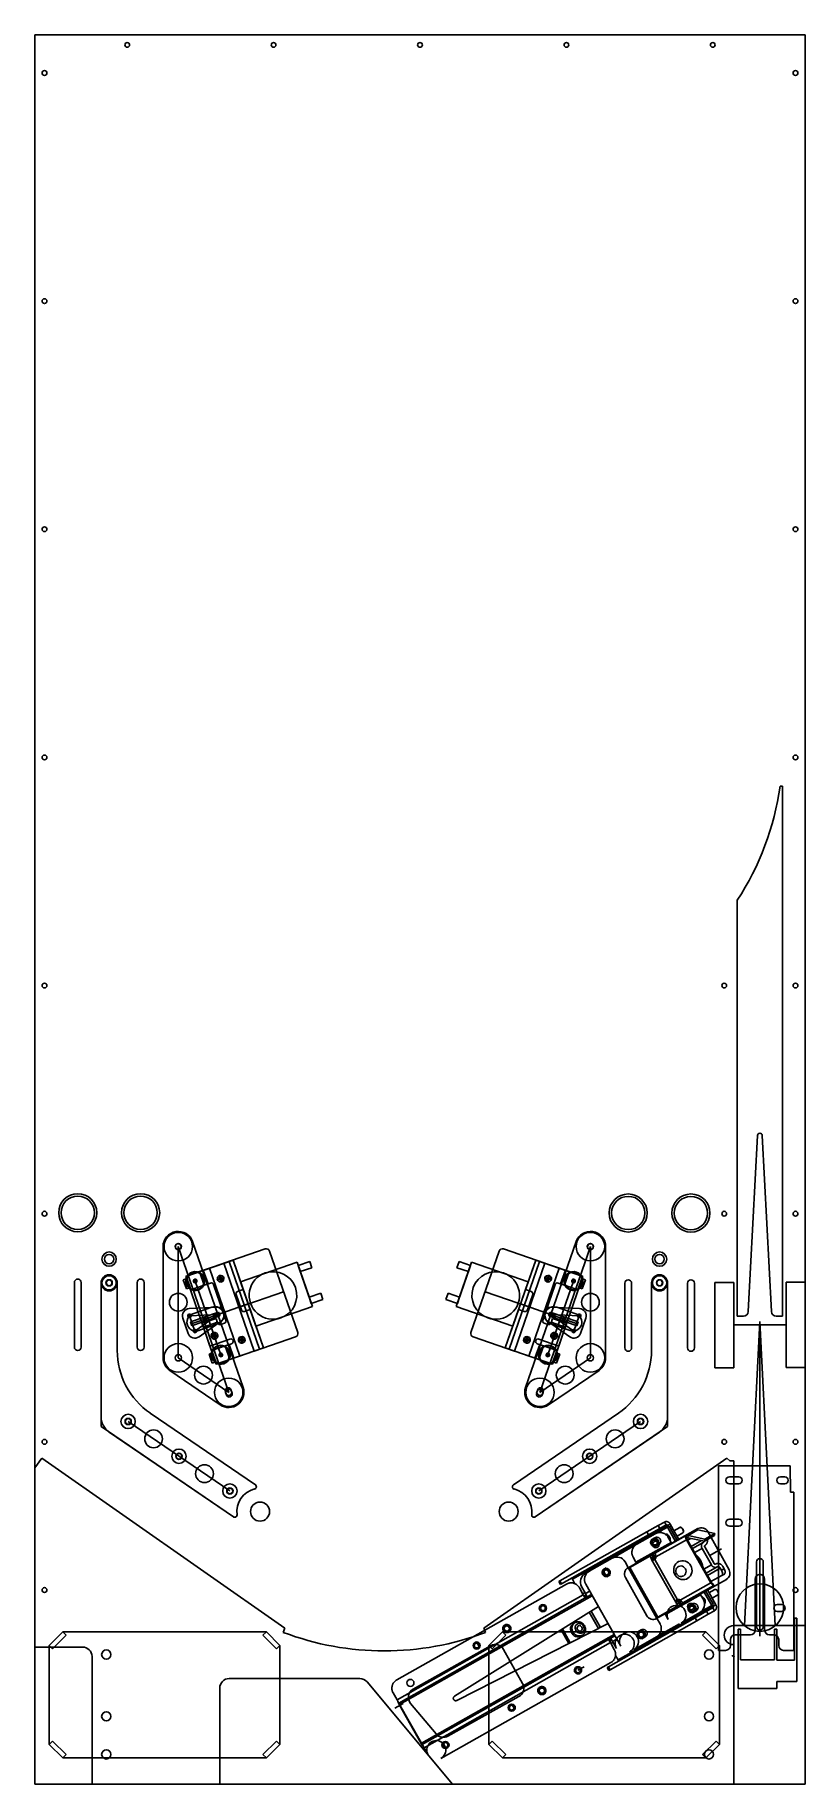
# Model space of a CAD drawing. Header units: inches. Extents: x 0 to 20.3, y 0 to 46.
import ezdxf

# ---------------------------------------------------------------- set-up
doc = ezdxf.new("R2010")
doc.units = ezdxf.units.IN
doc.header["$MEASUREMENT"] = 0
for name, color, linetype in [('1_250BIT_500DEP', 7, 'Continuous'), ('1A_250BIT_500DEP', 7, 'Continuous'), ('2_250BIT_250DEP', 7, 'Continuous'), ('3_250BIT_500TAB', 7, 'Continuous'), ('6_125BIT_500DEP', 7, 'Continuous'), ('6A_125BIT_500DEP', 7, 'Continuous'), ('7_VCARVE_BIT', 7, 'Continuous'), ('7A_1250BALL', 7, 'Continuous'), ('8_250BIT_500OUTLINE', 7, 'Continuous'), ('CONSTRUCTION', 7, 'Continuous'), ('DF_COMP', 7, 'Continuous'), ('PLASTICS', 7, 'Continuous')]:
    doc.layers.add(name, color=color, linetype=linetype)

msp = doc.modelspace()

# ---------------------------------------------------------------- linework, layer by layer
at = {"layer": '1_250BIT_500DEP', "linetype": 'Continuous'}
for p, q in [((4.151, 12.368), (4.653, 12.542)), ((14.224, 12.368), (13.722, 12.542)), ((4.304, 11.925), (4.806, 12.099)), ((14.071, 11.925), (13.569, 12.099))]:
    msp.add_line(p, q, dxfattribs=at)
for centre, radius in [((4.214, 13.228), 0.234), ((14.161, 13.228), 0.234), ((3.768, 12.671), 0.234), ((14.607, 12.671), 0.234), ((4.885, 11.289), 0.234), ((13.49, 11.289), 0.234), ((4.431, 10.754), 0.234), ((13.944, 10.754), 0.234), ((3.119, 9.078), 0.234), ((15.256, 9.078), 0.234), ((4.458, 8.162), 0.234), ((13.917, 8.162), 0.234), ((5.918, 7.165), 0.25), ((12.457, 7.165), 0.25)]:
    msp.add_circle(centre, radius, dxfattribs=at)
for centre, start, end in [((4.73, 12.321), 289.0935, 109.0935), ((13.645, 12.321), 70.9065, 250.9065), ((4.228, 12.147), 109.0935, 289.0935), ((14.147, 12.147), 250.9065, 70.9065)]:
    msp.add_arc(centre, 0.234, start, end, dxfattribs=at)
at = {"layer": '1A_250BIT_500DEP', "linetype": 'Continuous'}
for centre in [(1.125, 15.025), (2.778, 15.025), (15.6, 15.018), (17.25, 15.017)]:
    msp.add_circle(centre, 0.438, dxfattribs=at)
at = {"layer": '2_250BIT_250DEP', "linetype": 'Continuous'}
for centre in [(1.125, 15.025), (2.778, 15.025), (15.6, 15.018), (17.25, 15.017)]:
    msp.add_circle(centre, 0.501, dxfattribs=at)
at = {"layer": '3_250BIT_500TAB', "linetype": 'Continuous'}
for p, q in [((17.435, 6.716), (15.597, 5.689)), ((18.253, 5.637), (17.69, 6.644)), ((15.525, 5.433), (16.088, 4.426)), ((16.343, 4.354), (18.181, 5.381)), ((11.981, 3.636), (9.947, 2.498)), ((12.823, 2.643), (12.322, 3.54)), ((10.861, 1.26), (12.727, 2.303)), ((9.877, 2.12), (10.547, 1.318))]:
    msp.add_line(p, q, dxfattribs=at)
for centre, radius, start, end in [((17.526, 6.552), 0.188, 29.2093, 119.2093), ((15.689, 5.525), 0.188, 119.2093, 209.2093), ((18.089, 5.545), 0.188, 299.2093, 29.2093), ((16.252, 4.518), 0.188, 209.2093, 299.2093), ((12.103, 3.418), 0.25, 29.2092, 119.2092), ((10.069, 2.28), 0.25, 119.2092, 219.8896), ((12.605, 2.521), 0.25, 299.2092, 29.2092), ((10.739, 1.478), 0.25, 219.8896, 299.2092)]:
    msp.add_arc(centre, radius, start, end, dxfattribs=at)
at = {"layer": '6_125BIT_500DEP', "linetype": 'Continuous'}
for p, q in [((1.035, 13.191), (1.035, 11.491)), ((1.215, 13.191), (1.215, 11.491)), ((2.688, 13.191), (2.688, 11.491)), ((2.868, 13.191), (2.868, 11.491)), ((15.51, 13.171), (15.51, 11.471)), ((15.69, 13.171), (15.69, 11.471)), ((17.16, 13.171), (17.16, 11.471)), ((17.34, 13.171), (17.34, 11.471)), ((18.973, 5.84), (18.973, 4.14)), ((19.153, 5.84), (19.153, 4.14))]:
    msp.add_line(p, q, dxfattribs=at)
for centre, radius in [((1.95, 13.805), 0.122), ((3.768, 14.134), 0.0825), ((14.607, 14.134), 0.0825), ((16.425, 13.805), 0.122), ((1.95, 13.181), 0.0825), ((16.425, 13.181), 0.0825), ((3.768, 11.208), 0.0825), ((14.607, 11.208), 0.0825), ((5.095, 10.301), 0.0825), ((13.28, 10.301), 0.0825), ((2.45, 9.535), 0.0825), ((15.925, 9.535), 0.0825), ((3.787, 8.621), 0.0825), ((14.588, 8.621), 0.0825), ((5.125, 7.707), 0.0825), ((13.25, 7.707), 0.0825), ((16.328, 6.3), 0.085), ((15.021, 5.563), 0.085), ((17.249, 4.667), 0.085), ((12.408, 4.089), 0.085), ((15.943, 3.93), 0.085), ((1.875, 3.405), 0.122), ((17.725, 3.405), 0.122), ((13.33, 2.456), 0.085), ((1.875, 1.78), 0.122), ((17.725, 1.78), 0.122), ((1.875, 0.78), 0.122), ((17.725, 0.78), 0.122)]:
    msp.add_circle(centre, radius, dxfattribs=at)
for centre, start, end in [((1.125, 13.191), 0, 180), ((2.778, 13.191), 0, 180), ((15.6, 13.171), 0, 180), ((17.25, 13.171), 0, 180), ((1.125, 11.491), 180, 0), ((2.778, 11.491), 180, 0), ((15.6, 11.471), 180, 0), ((17.25, 11.471), 180, 0), ((19.063, 5.84), 0, 180), ((19.063, 4.14), 180, 0)]:
    msp.add_arc(centre, 0.09, start, end, dxfattribs=at)
at = {"layer": '6A_125BIT_500DEP', "linetype": 'Continuous'}
for centre in [(2.425, 45.738), (6.275, 45.738), (10.125, 45.738), (13.975, 45.738), (17.825, 45.738), (0.25, 45), (20, 45), (0.25, 39), (20, 39), (0.25, 33), (20, 33), (0.25, 27), (20, 27), (0.25, 21), (18.125, 21), (20, 21), (0.25, 15), (18.125, 15), (20, 15), (0.25, 9), (18.125, 9), (20, 9), (0.25, 5.102), (20, 5.102), (13.357, 4.625), (11.615, 3.642), (14.278, 2.991), (12.537, 2.009), (10.795, 1.026)]:
    msp.add_circle(centre, 0.0625, dxfattribs=at)
at = {"layer": '7_VCARVE_BIT', "linetype": 'Continuous'}
for centre in [(2.425, 45.738), (6.275, 45.738), (10.125, 45.738), (13.975, 45.738), (17.825, 45.738), (0.25, 45), (20, 45), (0.25, 39), (20, 39), (0.25, 33), (20, 33), (0.25, 27), (20, 27), (0.25, 21), (18.125, 21), (20, 21), (0.25, 15), (18.125, 15), (20, 15), (0.25, 9), (18.125, 9), (20, 9), (0.25, 5.102), (20, 5.102), (13.357, 4.625), (11.615, 3.642), (14.278, 2.991), (12.537, 2.009), (10.795, 1.026)]:
    msp.add_circle(centre, 0.0625, dxfattribs=at)
at = {"layer": '7A_1250BALL', "linetype": 'Continuous'}
for p in [(18.657, 4.165), (19.063, 4.165), (19.469, 4.165)]:
    msp.add_line(p, (19.063, 12.165), dxfattribs=at)
msp.add_circle((19.063, 4.64), 0.625, dxfattribs=at)
at = {"layer": '8_250BIT_500OUTLINE', "linetype": 'Continuous'}
for p, q in [((0, 46), (20.25, 46)), ((0, 46), (0, 3.602)), ((20.25, 46), (20.25, 4.352)), ((18.375, 4.165), (20.25, 4.165)), ((1.25, 3.602), (0, 3.602)), ((1.5, 0), (1.5, 3.352)), ((18.375, 3.665), (18.375, 0)), ((5.108, 2.773), (8.542, 2.773)), ((4.858, 0), (4.858, 2.523)), ((8.734, 2.684), (10.977, 0)), ((1.5, 0), (4.858, 0)), ((10.977, 0), (18.375, 0))]:
    msp.add_line(p, q, dxfattribs=at)
for centre, start, end in [((18.375, 3.915), 90, 270), ((1.25, 3.352), 0, 90), ((5.108, 2.523), 90, 180), ((8.542, 2.523), 39.8896, 90)]:
    msp.add_arc(centre, 0.25, start, end, dxfattribs=at)
at = {"layer": 'CONSTRUCTION', "linetype": 'Continuous'}
for p, q in [((17.875, 13.193), (17.875, 10.943)), ((18.375, 13.193), (17.875, 13.193)), ((18.375, 10.943), (18.375, 13.193)), ((19.75, 13.202), (19.75, 10.952)), ((20.25, 13.202), (19.75, 13.202)), ((20.25, 10.952), (20.25, 13.202)), ((17.875, 10.943), (18.375, 10.943)), ((19.75, 10.952), (20.25, 10.952)), ((0, 8.312), (0.18, 8.568)), ((0, 0), (0, 8.312)), ((0.18, 8.568), (6.572, 4.102)), ((18.195, 8.568), (11.803, 4.102)), ((18.272, 8.5), (18.195, 8.568)), ((18.375, 8.5), (18.272, 8.5)), ((18.375, 0), (18.375, 8.5)), ((0.729, 4), (0.375, 3.646)), ((0.463, 3.558), (0.817, 3.912)), ((0.729, 4), (6.084, 4)), ((0.817, 3.912), (0.729, 4)), ((6.084, 4), (5.996, 3.912)), ((5.996, 3.912), (6.349, 3.558)), ((6.438, 3.646), (6.084, 4)), ((6.572, 4.102), (6.528, 3.989)), ((11.803, 4.102), (11.847, 3.989)), ((12.291, 4), (11.938, 3.646)), ((12.026, 3.558), (12.379, 3.912)), ((12.291, 4), (17.646, 4)), ((12.379, 3.912), (12.291, 4)), ((17.646, 4), (17.558, 3.912)), ((17.558, 3.912), (17.912, 3.558)), ((18, 3.646), (17.646, 4)), ((0.375, 3.646), (0.375, 1.041)), ((0.375, 3.646), (0.463, 3.558)), ((6.349, 3.558), (6.438, 3.646)), ((6.438, 1.041), (6.438, 3.646)), ((11.938, 3.646), (12.026, 3.558)), ((11.938, 3.646), (11.938, 1.041)), ((17.912, 3.558), (18, 3.646)), ((18, 1.041), (18, 3.646)), ((0.463, 1.129), (0.375, 1.041)), ((0.375, 1.041), (0.729, 0.688)), ((0.817, 0.776), (0.463, 1.129)), ((6.349, 1.129), (5.996, 0.776)), ((6.084, 0.688), (6.438, 1.041)), ((6.438, 1.041), (6.349, 1.129)), ((12.026, 1.129), (11.938, 1.041)), ((11.938, 1.041), (12.291, 0.688)), ((12.379, 0.776), (12.026, 1.129)), ((17.912, 1.129), (17.558, 0.776)), ((17.646, 0.688), (18, 1.041)), ((18, 1.041), (17.912, 1.129)), ((0.729, 0.688), (0.817, 0.776)), ((0.729, 0.688), (6.084, 0.688)), ((5.996, 0.776), (6.084, 0.688)), ((12.291, 0.688), (12.379, 0.776)), ((12.291, 0.688), (17.646, 0.688)), ((17.558, 0.776), (17.646, 0.688)), ((0, 0), (18.375, 0))]:
    msp.add_line(p, q, dxfattribs=at)
msp.add_arc((9.188, 10.973), 7.473, 249.155, 290.845, dxfattribs=at)
at = {"layer": 'DF_COMP', "linetype": 'Continuous'}
for p, q in [((19.658, 26.242), (19.596, 26.242)), ((19.658, 26.242), (19.658, 12.305)), ((18.468, 23.242), (18.468, 12.305)), ((18.757, 12.423), (19.001, 17.058)), ((19.37, 12.423), (19.126, 17.058)), ((20.25, 6.077), (20.25, 14.327)), ((5.095, 10.301), (3.768, 14.134)), ((3.768, 14.134), (3.768, 11.208)), ((4.965, 13.697), (6.051, 14.073)), ((6.909, 11.877), (6.168, 14.016)), ((11.466, 11.877), (12.207, 14.016)), ((13.41, 13.697), (12.324, 14.073)), ((13.28, 10.301), (14.607, 14.134)), ((14.607, 14.134), (14.607, 11.208)), ((3.967, 13.351), (5.208, 13.781)), ((4.767, 11.039), (3.967, 13.351)), ((3.974, 13.354), (4.324, 13.475)), ((4.098, 12.994), (3.974, 13.354)), ((4.324, 13.475), (5.208, 13.781)), ((4.324, 13.475), (4.448, 13.116)), ((4.324, 13.475), (4.448, 13.116)), ((4.427, 13.511), (4.551, 13.151)), ((4.588, 13.566), (5.388, 11.254)), ((4.854, 13.372), (4.911, 13.207)), ((4.965, 13.697), (5.766, 11.384)), ((5.105, 13.746), (5.906, 11.433)), ((5.208, 13.781), (5.477, 13.006)), ((5.208, 13.781), (6.009, 11.469)), ((6.892, 13.721), (5.407, 13.207)), ((7.295, 12.557), (6.892, 13.721)), ((7.224, 13.74), (6.922, 13.636)), ((6.922, 13.636), (6.977, 13.475)), ((6.95, 13.555), (7.238, 12.723)), ((6.977, 13.475), (7.28, 13.579)), ((7.28, 13.579), (7.224, 13.74)), ((11.08, 12.557), (11.483, 13.721)), ((11.095, 13.579), (11.151, 13.74)), ((11.398, 13.475), (11.095, 13.579)), ((11.425, 13.555), (11.137, 12.723)), ((11.151, 13.74), (11.453, 13.636)), ((11.453, 13.636), (11.398, 13.475)), ((11.483, 13.721), (12.968, 13.207)), ((13.167, 13.781), (12.366, 11.469)), ((13.27, 13.746), (12.469, 11.433)), ((13.41, 13.697), (12.609, 11.384)), ((13.167, 13.781), (12.898, 13.006)), ((13.787, 13.566), (12.987, 11.254)), ((14.051, 13.475), (13.167, 13.781)), ((14.408, 13.351), (13.167, 13.781)), ((13.521, 13.372), (13.464, 13.207)), ((13.608, 11.039), (14.408, 13.351)), ((13.948, 13.511), (13.824, 13.151)), ((14.051, 13.475), (13.927, 13.116)), ((14.051, 13.475), (13.927, 13.116)), ((14.401, 13.354), (14.051, 13.475)), ((14.277, 12.994), (14.401, 13.354)), ((1.738, 13.181), (1.738, 9.404)), ((2.162, 13.181), (2.162, 11.405)), ((3.901, 13.26), (3.995, 13.292)), ((3.982, 13.023), (3.901, 13.26)), ((4.077, 13.056), (3.982, 13.023)), ((3.995, 13.292), (4.077, 13.056)), ((4.448, 13.116), (4.098, 12.994)), ((4.214, 13.228), (4.174, 13.247)), ((4.214, 13.228), (4.194, 13.188)), ((4.214, 13.228), (4.233, 13.268)), ((4.214, 13.228), (4.885, 11.289)), ((4.214, 13.228), (4.254, 13.208)), ((4.885, 11.289), (4.214, 13.228)), ((4.448, 13.116), (4.617, 13.174)), ((4.698, 13.135), (5.022, 12.2)), ((4.799, 13.261), (4.965, 13.318)), ((5.477, 13.006), (5.326, 12.953)), ((5.366, 12.541), (6.538, 12.947)), ((5.407, 13.207), (5.81, 12.043)), ((7.513, 12.908), (7.21, 12.803)), ((7.568, 12.747), (7.513, 12.908)), ((10.807, 12.747), (10.862, 12.908)), ((10.862, 12.908), (11.165, 12.803)), ((13.009, 12.541), (11.837, 12.947)), ((12.968, 13.207), (12.565, 12.043)), ((12.898, 13.006), (13.049, 12.953)), ((13.677, 13.135), (13.353, 12.2)), ((13.576, 13.261), (13.41, 13.318)), ((14.161, 13.228), (13.49, 11.289)), ((13.49, 11.289), (14.161, 13.228)), ((13.927, 13.116), (13.758, 13.174)), ((13.927, 13.116), (14.277, 12.994)), ((14.161, 13.228), (14.121, 13.208)), ((14.161, 13.228), (14.142, 13.268)), ((14.161, 13.228), (14.201, 13.247)), ((14.161, 13.228), (14.181, 13.188)), ((14.38, 13.292), (14.298, 13.056)), ((14.298, 13.056), (14.393, 13.023)), ((14.474, 13.26), (14.38, 13.292)), ((14.393, 13.023), (14.474, 13.26)), ((16.213, 13.181), (16.213, 11.405)), ((16.637, 13.181), (16.637, 9.404)), ((17.875, 13.193), (18.375, 13.193)), ((4.81, 12.54), (4.057, 12.503)), ((4.367, 12.195), (5.609, 12.625)), ((5.287, 12.873), (5.427, 12.468)), ((5.508, 12.428), (5.659, 12.481)), ((5.609, 12.625), (5.668, 12.645)), ((5.659, 12.481), (6.009, 11.469)), ((5.81, 12.043), (7.295, 12.557)), ((7.21, 12.803), (7.266, 12.642)), ((7.266, 12.642), (7.568, 12.747)), ((11.109, 12.642), (10.807, 12.747)), ((12.565, 12.043), (11.08, 12.557)), ((11.165, 12.803), (11.109, 12.642)), ((12.716, 12.481), (12.366, 11.469)), ((12.766, 12.625), (12.707, 12.645)), ((12.867, 12.428), (12.716, 12.481)), ((14.008, 12.195), (12.766, 12.625)), ((13.088, 12.873), (12.948, 12.468)), ((13.565, 12.54), (14.318, 12.503)), ((3.888, 12.255), (4.028, 11.853)), ((4.066, 12.316), (4.026, 12.335)), ((4.066, 12.316), (4.046, 12.276)), ((4.066, 12.316), (4.085, 12.356)), ((4.066, 12.316), (4.821, 12.352)), ((4.066, 12.316), (4.106, 12.296)), ((4.066, 12.316), (4.205, 11.914)), ((4.476, 12.291), (4.089, 12.157)), ((4.089, 12.157), (4.125, 12.054)), ((4.367, 12.195), (4.107, 12.105)), ((4.125, 12.054), (4.512, 12.187)), ((4.205, 11.914), (4.821, 12.352)), ((4.929, 12.198), (4.314, 11.761)), ((4.367, 12.195), (4.845, 12.36)), ((4.762, 12.247), (4.393, 12.119)), ((4.393, 12.119), (4.601, 11.519)), ((4.429, 12.016), (4.798, 12.143)), ((4.549, 12.258), (4.431, 12.217)), ((4.827, 12.412), (4.44, 12.278)), ((4.44, 12.278), (4.476, 12.175)), ((4.476, 12.175), (4.863, 12.309)), ((4.512, 12.187), (4.476, 12.291)), ((4.804, 12.125), (4.762, 12.247)), ((4.821, 12.352), (4.781, 12.372)), ((4.821, 12.352), (4.802, 12.312)), ((4.821, 12.352), (4.841, 12.392)), ((4.821, 12.352), (4.861, 12.333)), ((4.863, 12.309), (4.827, 12.412)), ((4.982, 12.119), (4.885, 12.086)), ((13.393, 12.119), (13.49, 12.086)), ((13.446, 12.198), (14.061, 11.761)), ((13.512, 12.309), (13.548, 12.412)), ((13.899, 12.175), (13.512, 12.309)), ((13.554, 12.352), (13.514, 12.333)), ((14.008, 12.195), (13.53, 12.36)), ((13.554, 12.352), (13.534, 12.392)), ((13.548, 12.412), (13.935, 12.278)), ((13.554, 12.352), (13.594, 12.372)), ((14.309, 12.316), (13.554, 12.352)), ((13.554, 12.352), (13.573, 12.312)), ((14.17, 11.914), (13.554, 12.352)), ((13.571, 12.125), (13.613, 12.247)), ((13.946, 12.016), (13.577, 12.143)), ((13.613, 12.247), (13.982, 12.119)), ((13.982, 12.119), (13.774, 11.519)), ((13.826, 12.258), (13.944, 12.217)), ((13.863, 12.187), (13.899, 12.291)), ((14.25, 12.054), (13.863, 12.187)), ((13.899, 12.291), (14.286, 12.157)), ((13.935, 12.278), (13.899, 12.175)), ((14.008, 12.195), (14.268, 12.105)), ((14.309, 12.316), (14.17, 11.914)), ((14.286, 12.157), (14.25, 12.054)), ((14.309, 12.316), (14.269, 12.296)), ((14.309, 12.316), (14.29, 12.356)), ((14.309, 12.316), (14.349, 12.335)), ((14.309, 12.316), (14.329, 12.276)), ((14.487, 12.255), (14.347, 11.853)), ((18.375, 12.077), (19.75, 12.077)), ((18.468, 12.305), (18.632, 12.305)), ((19.494, 12.305), (19.658, 12.305)), ((4.205, 11.914), (4.165, 11.933)), ((4.205, 11.914), (4.185, 11.874)), ((4.205, 11.914), (4.224, 11.954)), ((4.205, 11.914), (4.245, 11.894)), ((5.127, 11.701), (4.601, 11.519)), ((4.639, 11.761), (4.804, 11.818)), ((4.65, 11.401), (5, 11.522)), ((4.693, 11.873), (4.75, 11.707)), ((5.169, 11.581), (5, 11.523)), ((5, 11.523), (5.124, 11.162)), ((5, 11.522), (5.124, 11.162)), ((5.228, 11.198), (5.103, 11.558)), ((5.356, 11.653), (5.522, 11.71)), ((5.41, 11.764), (5.468, 11.599)), ((5.766, 11.384), (6.852, 11.76)), ((12.609, 11.384), (11.523, 11.76)), ((13.019, 11.653), (12.853, 11.71)), ((12.965, 11.764), (12.907, 11.599)), ((13.147, 11.198), (13.272, 11.558)), ((13.206, 11.581), (13.375, 11.523)), ((13.248, 11.701), (13.774, 11.519)), ((13.375, 11.523), (13.251, 11.162)), ((13.375, 11.522), (13.251, 11.162)), ((13.725, 11.401), (13.375, 11.522)), ((13.736, 11.761), (13.571, 11.818)), ((13.682, 11.873), (13.625, 11.707)), ((14.17, 11.914), (14.13, 11.894)), ((14.17, 11.914), (14.151, 11.954)), ((14.17, 11.914), (14.21, 11.933)), ((14.17, 11.914), (14.19, 11.874)), ((19.063, 11.889), (19.063, 3.889)), ((3.768, 11.208), (5.095, 10.301)), ((4.577, 11.306), (4.671, 11.339)), ((4.659, 11.07), (4.577, 11.306)), ((4.774, 11.041), (4.65, 11.401)), ((4.753, 11.103), (4.659, 11.07)), ((4.671, 11.339), (4.753, 11.103)), ((6.009, 11.469), (4.767, 11.039)), ((5.124, 11.162), (4.774, 11.041)), ((4.885, 11.289), (4.845, 11.308)), ((4.885, 11.289), (4.865, 11.249)), ((4.885, 11.289), (4.904, 11.329)), ((4.885, 11.289), (4.925, 11.269)), ((5.124, 11.162), (6.009, 11.469)), ((12.366, 11.469), (13.608, 11.039)), ((13.251, 11.162), (12.366, 11.469)), ((13.251, 11.162), (13.601, 11.041)), ((14.607, 11.208), (13.28, 10.301)), ((13.49, 11.289), (13.45, 11.269)), ((13.49, 11.289), (13.471, 11.329)), ((13.49, 11.289), (13.53, 11.308)), ((13.49, 11.289), (13.51, 11.249)), ((13.601, 11.041), (13.725, 11.401)), ((13.704, 11.339), (13.622, 11.103)), ((13.622, 11.103), (13.716, 11.07)), ((13.798, 11.306), (13.704, 11.339)), ((13.716, 11.07), (13.798, 11.306)), ((5.795, 7.866), (3.033, 9.754)), ((12.58, 7.866), (15.342, 9.754)), ((5.219, 7.024), (1.738, 9.404)), ((2.45, 9.535), (5.125, 7.707)), ((13.156, 7.024), (16.637, 9.404)), ((15.925, 9.535), (13.25, 7.707)), ((19.858, 8.365), (17.978, 8.365)), ((17.978, 8.365), (17.978, 3.515)), ((19.865, 7.675), (19.858, 8.365)), ((18.261, 8.08), (18.506, 8.08)), ((18.506, 7.895), (18.261, 7.895)), ((19.601, 8.08), (19.716, 8.08)), ((19.716, 7.895), (19.601, 7.895)), ((19.958, 7.675), (19.865, 7.675)), ((19.958, 3.515), (19.958, 7.675)), ((16.589, 6.901), (16.583, 6.9)), ((16.595, 6.901), (16.589, 6.901)), ((16.601, 6.902), (16.595, 6.901)), ((16.607, 6.902), (16.601, 6.902)), ((16.613, 6.901), (16.607, 6.902)), ((16.618, 6.901), (16.613, 6.901)), ((16.624, 6.9), (16.618, 6.901)), ((18.261, 6.965), (18.506, 6.965)), ((13.806, 5.34), (16.092, 6.63)), ((13.85, 5.261), (16.136, 6.551)), ((14.133, 5.387), (16.637, 6.799)), ((16.312, 6.582), (15.825, 6.307)), ((16.092, 6.63), (16.39, 6.797)), ((16.136, 6.551), (16.092, 6.63)), ((16.434, 6.719), (16.136, 6.551)), ((16.208, 6.425), (16.298, 6.476)), ((16.27, 6.458), (16.261, 6.455)), ((16.28, 6.46), (16.27, 6.458)), ((16.29, 6.461), (16.28, 6.46)), ((16.3, 6.461), (16.29, 6.461)), ((16.307, 6.481), (16.298, 6.476)), ((16.31, 6.461), (16.3, 6.461)), ((17.111, 6.527), (16.301, 6.07)), ((16.318, 6.485), (16.307, 6.481)), ((16.32, 6.459), (16.31, 6.461)), ((16.324, 6.588), (16.312, 6.582)), ((16.328, 6.487), (16.318, 6.485)), ((16.329, 6.456), (16.32, 6.459)), ((16.336, 6.593), (16.324, 6.588)), ((16.339, 6.489), (16.328, 6.487)), ((16.339, 6.453), (16.329, 6.456)), ((16.348, 6.598), (16.336, 6.593)), ((16.35, 6.489), (16.339, 6.489)), ((16.348, 6.449), (16.339, 6.453)), ((16.36, 6.603), (16.348, 6.598)), ((16.356, 6.443), (16.348, 6.449)), ((16.361, 6.489), (16.35, 6.489)), ((16.364, 6.437), (16.356, 6.443)), ((16.632, 6.756), (16.358, 6.602)), ((16.373, 6.606), (16.36, 6.603)), ((16.372, 6.487), (16.361, 6.489)), ((16.383, 6.484), (16.372, 6.487)), ((16.386, 6.609), (16.373, 6.606)), ((16.393, 6.48), (16.383, 6.484)), ((16.399, 6.611), (16.386, 6.609)), ((16.39, 6.797), (16.555, 6.891)), ((16.39, 6.797), (16.434, 6.719)), ((16.403, 6.475), (16.393, 6.48)), ((16.412, 6.613), (16.399, 6.611)), ((16.412, 6.469), (16.403, 6.475)), ((16.425, 6.614), (16.412, 6.613)), ((16.42, 6.462), (16.412, 6.469)), ((16.428, 6.454), (16.42, 6.462)), ((16.438, 6.614), (16.425, 6.614)), ((16.435, 6.445), (16.428, 6.454)), ((16.434, 6.719), (16.6, 6.813)), ((16.441, 6.436), (16.435, 6.445)), ((16.451, 6.614), (16.438, 6.614)), ((16.464, 6.612), (16.451, 6.614)), ((16.477, 6.611), (16.464, 6.612)), ((16.49, 6.608), (16.477, 6.611)), ((16.502, 6.605), (16.49, 6.608)), ((16.515, 6.601), (16.502, 6.605)), ((16.527, 6.597), (16.515, 6.601)), ((16.539, 6.591), (16.527, 6.597)), ((16.551, 6.586), (16.539, 6.591)), ((16.562, 6.579), (16.551, 6.586)), ((16.561, 6.893), (16.555, 6.891)), ((16.6, 6.813), (16.555, 6.891)), ((16.566, 6.895), (16.561, 6.893)), ((16.574, 6.572), (16.562, 6.579)), ((16.572, 6.897), (16.566, 6.895)), ((16.578, 6.899), (16.572, 6.897)), ((16.584, 6.565), (16.574, 6.572)), ((16.583, 6.9), (16.578, 6.899)), ((16.594, 6.573), (16.58, 6.568)), ((16.594, 6.573), (16.58, 6.568)), ((16.594, 6.573), (16.582, 6.569)), ((16.595, 6.557), (16.584, 6.565)), ((16.613, 6.57), (16.594, 6.573)), ((16.613, 6.57), (16.594, 6.573)), ((16.613, 6.57), (16.594, 6.573)), ((16.604, 6.548), (16.595, 6.557)), ((16.598, 6.556), (16.595, 6.557)), ((16.602, 6.556), (16.598, 6.556)), ((16.601, 6.813), (16.6, 6.813)), ((16.602, 6.814), (16.601, 6.813)), ((16.604, 6.814), (16.602, 6.814)), ((16.605, 6.555), (16.602, 6.556)), ((16.605, 6.815), (16.604, 6.814)), ((16.614, 6.539), (16.604, 6.548)), ((16.607, 6.815), (16.605, 6.815)), ((16.609, 6.555), (16.605, 6.555)), ((16.608, 6.815), (16.607, 6.815)), ((16.61, 6.815), (16.608, 6.815)), ((16.612, 6.554), (16.609, 6.555)), ((16.611, 6.815), (16.61, 6.815)), ((16.612, 6.815), (16.611, 6.815)), ((16.614, 6.815), (16.612, 6.815)), ((16.616, 6.553), (16.612, 6.554)), ((16.633, 6.559), (16.613, 6.57)), ((16.633, 6.559), (16.613, 6.57)), ((16.633, 6.559), (16.613, 6.57)), ((16.615, 6.815), (16.614, 6.815)), ((16.623, 6.529), (16.614, 6.539)), ((16.617, 6.815), (16.615, 6.815)), ((16.619, 6.552), (16.616, 6.553)), ((16.618, 6.815), (16.617, 6.815)), ((16.62, 6.814), (16.618, 6.815)), ((16.622, 6.551), (16.619, 6.552)), ((16.621, 6.814), (16.62, 6.814)), ((16.622, 6.813), (16.621, 6.814)), ((16.624, 6.813), (16.622, 6.813)), ((16.626, 6.549), (16.622, 6.551)), ((16.631, 6.519), (16.623, 6.529)), ((16.63, 6.898), (16.624, 6.9)), ((16.625, 6.812), (16.624, 6.813)), ((16.626, 6.811), (16.625, 6.812)), ((16.628, 6.81), (16.626, 6.811)), ((16.629, 6.548), (16.626, 6.549)), ((16.629, 6.809), (16.628, 6.81)), ((16.63, 6.809), (16.629, 6.809)), ((16.632, 6.546), (16.629, 6.548)), ((16.636, 6.897), (16.63, 6.898)), ((16.631, 6.808), (16.63, 6.809)), ((16.632, 6.807), (16.631, 6.808)), ((16.639, 6.509), (16.631, 6.519)), ((16.633, 6.805), (16.632, 6.807)), ((16.677, 6.782), (16.632, 6.756)), ((16.846, 6.377), (16.632, 6.756)), ((16.635, 6.545), (16.632, 6.546)), ((16.634, 6.804), (16.633, 6.805)), ((16.653, 6.542), (16.633, 6.559)), ((16.653, 6.542), (16.633, 6.559)), ((16.653, 6.542), (16.633, 6.559)), ((16.635, 6.803), (16.634, 6.804)), ((16.636, 6.802), (16.635, 6.803)), ((16.638, 6.543), (16.635, 6.545)), ((16.641, 6.895), (16.636, 6.897)), ((16.636, 6.801), (16.636, 6.802)), ((16.637, 6.799), (16.636, 6.801)), ((16.705, 6.838), (16.637, 6.799)), ((16.637, 6.799), (16.654, 6.769)), ((16.641, 6.541), (16.638, 6.543)), ((16.646, 6.498), (16.639, 6.509)), ((16.647, 6.893), (16.641, 6.895)), ((16.644, 6.539), (16.641, 6.541)), ((16.647, 6.537), (16.644, 6.539)), ((16.653, 6.487), (16.646, 6.498)), ((16.652, 6.891), (16.647, 6.893)), ((16.65, 6.534), (16.647, 6.537)), ((16.652, 6.532), (16.65, 6.534)), ((16.657, 6.888), (16.652, 6.891)), ((16.655, 6.529), (16.652, 6.532)), ((16.672, 6.518), (16.653, 6.542)), ((16.672, 6.519), (16.653, 6.542)), ((16.672, 6.519), (16.653, 6.542)), ((16.727, 6.356), (16.653, 6.487)), ((16.657, 6.527), (16.655, 6.529)), ((16.662, 6.885), (16.657, 6.888)), ((16.66, 6.524), (16.657, 6.527)), ((16.662, 6.521), (16.66, 6.524)), ((16.667, 6.882), (16.662, 6.885)), ((16.664, 6.519), (16.662, 6.521)), ((16.666, 6.516), (16.664, 6.519)), ((16.668, 6.513), (16.666, 6.516)), ((16.672, 6.878), (16.667, 6.882)), ((16.67, 6.51), (16.668, 6.513)), ((16.671, 6.506), (16.67, 6.51)), ((16.673, 6.503), (16.671, 6.506)), ((16.677, 6.875), (16.672, 6.878)), ((16.688, 6.492), (16.672, 6.519)), ((16.688, 6.492), (16.672, 6.519)), ((16.688, 6.492), (16.672, 6.518)), ((16.674, 6.5), (16.673, 6.503)), ((16.676, 6.497), (16.674, 6.5)), ((16.677, 6.494), (16.676, 6.497)), ((16.681, 6.871), (16.677, 6.875)), ((16.891, 6.403), (16.677, 6.782)), ((16.679, 6.492), (16.677, 6.494)), ((16.68, 6.489), (16.679, 6.492)), ((16.682, 6.487), (16.68, 6.489)), ((16.685, 6.866), (16.681, 6.871)), ((16.683, 6.484), (16.682, 6.487)), ((16.684, 6.482), (16.683, 6.484)), ((16.685, 6.479), (16.684, 6.482)), ((16.689, 6.862), (16.685, 6.866)), ((16.687, 6.476), (16.685, 6.479)), ((16.688, 6.474), (16.687, 6.476)), ((16.7, 6.464), (16.688, 6.492)), ((16.7, 6.464), (16.688, 6.492)), ((16.7, 6.464), (16.688, 6.492)), ((16.689, 6.471), (16.688, 6.474)), ((16.693, 6.858), (16.689, 6.862)), ((16.69, 6.468), (16.689, 6.471)), ((16.69, 6.465), (16.69, 6.468)), ((16.691, 6.462), (16.69, 6.465)), ((16.692, 6.46), (16.691, 6.462)), ((16.693, 6.457), (16.692, 6.46)), ((16.696, 6.853), (16.693, 6.858)), ((16.693, 6.454), (16.693, 6.457)), ((16.694, 6.451), (16.693, 6.454)), ((16.694, 6.448), (16.694, 6.451)), ((16.695, 6.445), (16.694, 6.448)), ((16.695, 6.443), (16.695, 6.445)), ((16.695, 6.44), (16.695, 6.443)), ((16.699, 6.848), (16.696, 6.853)), ((16.702, 6.843), (16.699, 6.848)), ((16.706, 6.436), (16.7, 6.464)), ((16.706, 6.436), (16.7, 6.464)), ((16.706, 6.436), (16.7, 6.464)), ((16.705, 6.838), (16.702, 6.843)), ((16.705, 6.838), (16.936, 6.428)), ((16.958, 6.75), (16.803, 6.663)), ((16.884, 6.52), (17.039, 6.607)), ((16.959, 6.751), (16.958, 6.75)), ((16.973, 6.753), (16.959, 6.751)), ((16.99, 6.747), (16.973, 6.753)), ((17.003, 6.741), (16.986, 6.749)), ((17.008, 6.733), (16.99, 6.747)), ((17.006, 6.739), (17.003, 6.741)), ((17.009, 6.737), (17.006, 6.739)), ((17.024, 6.714), (17.008, 6.733)), ((17.012, 6.735), (17.009, 6.737)), ((17.015, 6.733), (17.012, 6.735)), ((17.018, 6.731), (17.015, 6.733)), ((17.021, 6.728), (17.018, 6.731)), ((17.023, 6.726), (17.021, 6.728)), ((17.026, 6.723), (17.023, 6.726)), ((17.038, 6.691), (17.024, 6.714)), ((17.029, 6.721), (17.026, 6.723)), ((17.031, 6.718), (17.029, 6.721)), ((17.033, 6.715), (17.031, 6.718)), ((17.035, 6.712), (17.033, 6.715)), ((17.037, 6.709), (17.035, 6.712)), ((17.039, 6.706), (17.037, 6.709)), ((17.048, 6.667), (17.038, 6.691)), ((17.041, 6.703), (17.039, 6.706)), ((17.039, 6.607), (17.043, 6.611)), ((17.043, 6.7), (17.041, 6.703)), ((17.045, 6.697), (17.043, 6.7)), ((17.043, 6.611), (17.051, 6.624)), ((17.046, 6.693), (17.045, 6.697)), ((17.047, 6.69), (17.046, 6.693)), ((17.049, 6.686), (17.047, 6.69)), ((17.052, 6.643), (17.048, 6.667)), ((17.05, 6.683), (17.049, 6.686)), ((17.051, 6.679), (17.05, 6.683)), ((17.052, 6.676), (17.051, 6.679)), ((17.051, 6.624), (17.052, 6.643)), ((17.052, 6.672), (17.052, 6.676)), ((17.053, 6.669), (17.052, 6.672)), ((17.052, 6.632), (17.054, 6.651)), ((17.053, 6.665), (17.053, 6.669)), ((17.054, 6.662), (17.053, 6.665)), ((17.054, 6.658), (17.054, 6.662)), ((17.054, 6.654), (17.054, 6.658)), ((17.054, 6.651), (17.054, 6.654)), ((17.105, 6.515), (17.107, 6.523)), ((17.105, 6.504), (17.105, 6.515)), ((17.107, 6.491), (17.105, 6.504)), ((17.107, 6.523), (17.111, 6.527)), ((17.112, 6.476), (17.107, 6.491)), ((17.112, 6.528), (17.11, 6.527)), ((17.111, 6.527), (17.37, 6.673)), ((17.14, 6.475), (17.111, 6.527)), ((17.114, 6.529), (17.112, 6.528)), ((17.118, 6.46), (17.112, 6.476)), ((17.116, 6.53), (17.114, 6.529)), ((17.118, 6.531), (17.116, 6.53)), ((17.121, 6.532), (17.118, 6.531)), ((17.126, 6.443), (17.118, 6.46)), ((17.123, 6.532), (17.121, 6.532)), ((17.125, 6.533), (17.123, 6.532)), ((17.127, 6.534), (17.125, 6.533)), ((17.135, 6.426), (17.126, 6.443)), ((17.129, 6.535), (17.127, 6.534)), ((17.131, 6.535), (17.129, 6.535)), ((17.133, 6.536), (17.131, 6.535)), ((17.135, 6.536), (17.133, 6.536)), ((17.138, 6.537), (17.135, 6.536)), ((17.14, 6.537), (17.138, 6.537)), ((17.138, 6.47), (17.139, 6.473)), ((17.138, 6.466), (17.138, 6.47)), ((17.139, 6.461), (17.138, 6.466)), ((17.139, 6.473), (17.14, 6.475)), ((17.141, 6.455), (17.139, 6.461)), ((17.142, 6.538), (17.14, 6.537)), ((17.141, 6.475), (17.14, 6.475)), ((17.142, 6.475), (17.141, 6.475)), ((17.143, 6.448), (17.141, 6.455)), ((17.144, 6.538), (17.142, 6.538)), ((17.143, 6.476), (17.142, 6.476)), ((17.142, 6.476), (17.142, 6.475)), ((17.144, 6.476), (17.143, 6.476)), ((17.146, 6.441), (17.143, 6.448)), ((17.147, 6.538), (17.144, 6.538)), ((17.145, 6.477), (17.144, 6.476)), ((17.146, 6.477), (17.145, 6.477)), ((17.147, 6.478), (17.146, 6.477)), ((17.146, 6.477), (17.146, 6.477)), ((17.15, 6.434), (17.146, 6.441)), ((17.149, 6.538), (17.147, 6.538)), ((17.148, 6.478), (17.147, 6.478)), ((17.149, 6.478), (17.148, 6.478)), ((17.151, 6.539), (17.149, 6.538)), ((17.15, 6.478), (17.149, 6.478)), ((17.151, 6.479), (17.15, 6.478)), ((17.153, 6.539), (17.151, 6.539)), ((17.152, 6.479), (17.151, 6.479)), ((17.153, 6.479), (17.152, 6.479)), ((17.155, 6.539), (17.153, 6.539)), ((17.154, 6.479), (17.153, 6.479)), ((17.153, 6.479), (17.153, 6.479)), ((17.155, 6.479), (17.154, 6.479)), ((17.158, 6.539), (17.155, 6.539)), ((17.156, 6.479), (17.155, 6.479)), ((17.157, 6.479), (17.156, 6.479)), ((17.158, 6.479), (17.157, 6.479)), ((17.16, 6.539), (17.158, 6.539)), ((17.159, 6.479), (17.158, 6.479)), ((17.16, 6.479), (17.159, 6.479)), ((17.162, 6.538), (17.16, 6.539)), ((17.161, 6.479), (17.16, 6.479)), ((17.162, 6.479), (17.161, 6.479)), ((17.164, 6.538), (17.162, 6.538)), ((17.163, 6.479), (17.162, 6.479)), ((17.162, 6.479), (17.162, 6.479)), ((17.249, 6.461), (17.162, 6.412)), ((17.164, 6.479), (17.163, 6.479)), ((17.167, 6.538), (17.164, 6.538)), ((17.165, 6.479), (17.164, 6.479)), ((17.166, 6.478), (17.165, 6.479)), ((17.166, 6.478), (17.175, 6.537)), ((17.166, 6.478), (17.61, 6.385)), ((17.169, 6.538), (17.167, 6.538)), ((17.171, 6.537), (17.169, 6.538)), ((17.173, 6.537), (17.171, 6.537)), ((17.175, 6.537), (17.173, 6.537)), ((17.175, 6.537), (17.435, 6.683)), ((17.175, 6.537), (17.619, 6.444)), ((17.372, 6.674), (17.37, 6.673)), ((17.374, 6.675), (17.372, 6.674)), ((17.376, 6.676), (17.374, 6.675)), ((17.378, 6.677), (17.376, 6.676)), ((17.38, 6.678), (17.378, 6.677)), ((17.382, 6.679), (17.38, 6.678)), ((17.385, 6.68), (17.382, 6.679)), ((17.387, 6.681), (17.385, 6.68)), ((17.389, 6.681), (17.387, 6.681)), ((17.391, 6.682), (17.389, 6.681)), ((17.393, 6.682), (17.391, 6.682)), ((17.395, 6.683), (17.393, 6.682)), ((17.397, 6.683), (17.395, 6.683)), ((17.4, 6.684), (17.397, 6.683)), ((17.402, 6.684), (17.4, 6.684)), ((17.404, 6.685), (17.402, 6.684)), ((17.406, 6.685), (17.404, 6.685)), ((17.409, 6.685), (17.406, 6.685)), ((17.411, 6.685), (17.409, 6.685)), ((17.413, 6.685), (17.411, 6.685)), ((17.415, 6.685), (17.413, 6.685)), ((17.418, 6.685), (17.415, 6.685)), ((17.42, 6.685), (17.418, 6.685)), ((17.422, 6.685), (17.42, 6.685)), ((17.424, 6.685), (17.422, 6.685)), ((17.426, 6.685), (17.424, 6.685)), ((17.429, 6.684), (17.426, 6.685)), ((17.431, 6.684), (17.429, 6.684)), ((17.433, 6.684), (17.431, 6.684)), ((17.435, 6.683), (17.433, 6.684)), ((17.879, 6.59), (17.435, 6.683)), ((17.61, 6.385), (17.87, 6.532)), ((17.619, 6.444), (17.61, 6.385)), ((17.619, 6.444), (17.879, 6.59)), ((17.879, 6.59), (17.87, 6.532)), ((18.506, 6.78), (18.261, 6.78)), ((15.209, 5.953), (15.784, 6.278)), ((15.641, 5.697), (16.168, 5.995)), ((15.699, 6.117), (15.698, 6.104)), ((15.698, 6.104), (15.698, 6.091)), ((15.698, 6.091), (15.698, 6.078)), ((15.698, 6.078), (15.699, 6.065)), ((15.701, 6.13), (15.699, 6.117)), ((15.699, 6.065), (15.7, 6.052)), ((15.7, 6.052), (15.703, 6.039)), ((15.704, 6.143), (15.701, 6.13)), ((15.703, 6.039), (15.705, 6.027)), ((15.707, 6.156), (15.704, 6.143)), ((15.705, 6.027), (15.709, 6.014)), ((15.711, 6.168), (15.707, 6.156)), ((15.709, 6.014), (15.713, 6.002)), ((15.715, 6.181), (15.711, 6.168)), ((15.713, 6.002), (15.718, 5.989)), ((15.72, 6.193), (15.715, 6.181)), ((15.718, 5.989), (15.724, 5.978)), ((15.726, 6.205), (15.72, 6.193)), ((15.732, 6.216), (15.726, 6.205)), ((15.739, 6.227), (15.732, 6.216)), ((15.747, 6.238), (15.739, 6.227)), ((15.755, 6.248), (15.747, 6.238)), ((15.763, 6.258), (15.755, 6.248)), ((15.773, 6.267), (15.763, 6.258)), ((15.782, 6.276), (15.773, 6.267)), ((15.792, 6.285), (15.782, 6.276)), ((15.803, 6.293), (15.792, 6.285)), ((15.813, 6.3), (15.803, 6.293)), ((16.727, 6.356), (15.804, 5.835)), ((15.825, 6.307), (15.813, 6.3)), ((16.168, 5.995), (16.22, 6.025)), ((16.168, 5.995), (16.2, 5.937)), ((16.193, 6.38), (16.191, 6.37)), ((16.191, 6.37), (16.191, 6.36)), ((16.191, 6.36), (16.191, 6.35)), ((16.191, 6.35), (16.191, 6.34)), ((16.191, 6.34), (16.193, 6.33)), ((16.196, 6.389), (16.193, 6.38)), ((16.193, 6.33), (16.196, 6.321)), ((16.2, 6.398), (16.196, 6.389)), ((16.196, 6.321), (16.2, 6.311)), ((16.204, 6.407), (16.2, 6.398)), ((16.2, 6.311), (16.204, 6.303)), ((16.21, 6.416), (16.204, 6.407)), ((16.204, 6.303), (16.209, 6.294)), ((16.208, 6.425), (16.218, 6.43)), ((16.209, 6.294), (16.216, 6.286)), ((16.216, 6.424), (16.21, 6.416)), ((16.222, 6.431), (16.216, 6.424)), ((16.216, 6.286), (16.222, 6.279)), ((16.218, 6.43), (16.228, 6.434)), ((16.243, 6.037), (16.22, 6.025)), ((16.22, 6.025), (16.252, 5.966)), ((16.23, 6.438), (16.222, 6.431)), ((16.222, 6.279), (16.23, 6.272)), ((16.228, 6.434), (16.239, 6.437)), ((16.23, 6.272), (16.238, 6.266)), ((16.238, 6.266), (16.246, 6.261)), ((16.239, 6.437), (16.25, 6.438)), ((16.247, 6.04), (16.243, 6.037)), ((16.311, 5.918), (16.243, 6.037)), ((16.243, 6.037), (16.243, 6.037)), ((16.243, 6.037), (16.31, 5.918)), ((16.246, 6.261), (16.255, 6.257)), ((16.253, 6.043), (16.247, 6.04)), ((16.276, 5.987), (16.247, 6.04)), ((16.25, 6.438), (16.261, 6.439)), ((16.301, 6.07), (16.253, 6.043)), ((16.282, 5.991), (16.253, 6.043)), ((16.255, 6.257), (16.265, 6.253)), ((16.261, 6.439), (16.272, 6.438)), ((16.265, 6.253), (16.274, 6.251)), ((16.272, 6.438), (16.283, 6.436)), ((16.276, 5.987), (16.273, 5.985)), ((16.274, 6.251), (16.284, 6.249)), ((16.282, 5.991), (16.276, 5.987)), ((16.323, 6.014), (16.282, 5.991)), ((16.283, 6.436), (16.293, 6.433)), ((16.284, 6.249), (16.294, 6.248)), ((16.293, 6.433), (16.304, 6.429)), ((16.294, 6.248), (16.304, 6.249)), ((16.314, 6.047), (16.301, 6.07)), ((16.304, 6.429), (16.313, 6.424)), ((16.304, 6.249), (16.314, 6.25)), ((16.401, 6.293), (16.312, 6.243)), ((16.321, 6.248), (16.312, 6.243)), ((16.313, 6.424), (16.322, 6.418)), ((16.314, 6.25), (16.324, 6.252)), ((16.329, 6.255), (16.321, 6.248)), ((16.322, 6.418), (16.331, 6.411)), ((16.324, 6.252), (16.333, 6.255)), ((16.337, 6.263), (16.329, 6.255)), ((17.135, 6.426), (16.331, 5.972)), ((16.331, 6.411), (16.339, 6.403)), ((16.344, 6.271), (16.337, 6.263)), ((16.339, 6.403), (16.345, 6.395)), ((16.35, 6.281), (16.344, 6.271)), ((16.345, 6.395), (16.351, 6.386)), ((16.355, 6.29), (16.35, 6.281)), ((16.351, 6.386), (16.356, 6.376)), ((16.359, 6.301), (16.355, 6.29)), ((16.356, 6.376), (16.36, 6.365)), ((16.362, 6.311), (16.359, 6.301)), ((16.36, 6.365), (16.363, 6.355)), ((16.361, 6.271), (16.364, 6.272)), ((16.364, 6.322), (16.362, 6.311)), ((16.363, 6.355), (16.364, 6.344)), ((16.372, 6.431), (16.364, 6.437)), ((16.364, 6.344), (16.365, 6.333)), ((16.365, 6.333), (16.364, 6.322)), ((16.364, 6.272), (16.371, 6.279)), ((16.364, 6.272), (16.366, 6.274)), ((16.366, 6.274), (16.368, 6.276)), ((16.368, 6.276), (16.37, 6.278)), ((16.37, 6.278), (16.373, 6.281)), ((16.371, 6.279), (16.378, 6.286)), ((16.378, 6.424), (16.372, 6.431)), ((16.373, 6.281), (16.375, 6.283)), ((16.375, 6.283), (16.377, 6.285)), ((16.377, 6.285), (16.379, 6.287)), ((16.384, 6.416), (16.378, 6.424)), ((16.378, 6.286), (16.384, 6.294)), ((16.379, 6.287), (16.38, 6.29)), ((16.38, 6.29), (16.382, 6.292)), ((16.382, 6.292), (16.384, 6.294)), ((16.39, 6.407), (16.384, 6.416)), ((16.384, 6.294), (16.39, 6.302)), ((16.384, 6.294), (16.386, 6.297)), ((16.386, 6.297), (16.387, 6.3)), ((16.387, 6.3), (16.389, 6.302)), ((16.389, 6.302), (16.39, 6.305)), ((16.394, 6.398), (16.39, 6.407)), ((16.39, 6.302), (16.394, 6.311)), ((16.39, 6.305), (16.392, 6.307)), ((16.392, 6.307), (16.393, 6.31)), ((16.393, 6.31), (16.394, 6.313)), ((16.398, 6.389), (16.394, 6.398)), ((16.394, 6.311), (16.398, 6.321)), ((16.394, 6.313), (16.395, 6.316)), ((16.395, 6.316), (16.397, 6.319)), ((16.397, 6.319), (16.398, 6.321)), ((16.401, 6.379), (16.398, 6.389)), ((16.398, 6.321), (16.401, 6.33)), ((16.398, 6.324), (16.399, 6.327)), ((16.398, 6.321), (16.398, 6.324)), ((16.399, 6.327), (16.4, 6.33)), ((16.4, 6.33), (16.401, 6.333)), ((16.402, 6.37), (16.401, 6.379)), ((16.401, 6.33), (16.402, 6.34)), ((16.401, 6.336), (16.402, 6.339)), ((16.401, 6.333), (16.401, 6.336)), ((16.401, 6.293), (16.41, 6.299)), ((16.403, 6.36), (16.402, 6.37)), ((16.402, 6.34), (16.403, 6.35)), ((16.402, 6.345), (16.403, 6.348)), ((16.402, 6.342), (16.402, 6.345)), ((16.402, 6.339), (16.402, 6.342)), ((16.403, 6.35), (16.403, 6.36)), ((16.41, 6.299), (16.419, 6.306)), ((16.419, 6.306), (16.427, 6.313)), ((16.427, 6.313), (16.434, 6.322)), ((16.434, 6.322), (16.44, 6.331)), ((16.44, 6.331), (16.445, 6.341)), ((16.446, 6.426), (16.441, 6.436)), ((16.445, 6.341), (16.449, 6.351)), ((16.449, 6.416), (16.446, 6.426)), ((16.452, 6.405), (16.449, 6.416)), ((16.449, 6.351), (16.452, 6.361)), ((16.454, 6.394), (16.452, 6.405)), ((16.452, 6.361), (16.454, 6.372)), ((16.454, 6.383), (16.454, 6.394)), ((16.454, 6.372), (16.454, 6.383)), ((16.694, 6.414), (16.695, 6.416)), ((16.695, 6.437), (16.695, 6.44)), ((16.696, 6.434), (16.695, 6.437)), ((16.695, 6.425), (16.696, 6.428)), ((16.695, 6.422), (16.695, 6.425)), ((16.695, 6.419), (16.695, 6.422)), ((16.695, 6.416), (16.695, 6.419)), ((16.696, 6.431), (16.696, 6.434)), ((16.696, 6.428), (16.696, 6.431)), ((16.704, 6.397), (16.707, 6.412)), ((16.704, 6.397), (16.707, 6.412)), ((16.704, 6.397), (16.707, 6.412)), ((16.707, 6.412), (16.706, 6.436)), ((16.707, 6.412), (16.706, 6.436)), ((16.707, 6.412), (16.706, 6.436)), ((16.746, 6.321), (16.727, 6.356)), ((17.15, 6.434), (17.135, 6.426)), ((17.773, 5.293), (17.135, 6.426)), ((17.789, 5.302), (17.15, 6.434)), ((17.254, 6.249), (17.527, 6.403)), ((17.287, 6.191), (17.576, 6.354)), ((17.544, 6.197), (17.346, 6.086)), ((17.379, 6.033), (17.374, 6.037)), ((17.384, 6.029), (17.379, 6.033)), ((17.389, 6.024), (17.384, 6.029)), ((17.394, 6.02), (17.389, 6.024)), ((17.399, 6.016), (17.394, 6.02)), ((17.404, 6.011), (17.399, 6.016)), ((17.409, 6.007), (17.404, 6.011)), ((17.414, 6.002), (17.409, 6.007)), ((17.418, 5.997), (17.414, 6.002)), ((17.423, 5.993), (17.418, 5.997)), ((17.427, 5.988), (17.423, 5.993)), ((17.432, 5.983), (17.427, 5.988)), ((17.436, 5.978), (17.432, 5.983)), ((17.526, 6.271), (17.525, 6.265)), ((17.525, 6.265), (17.525, 6.259)), ((17.525, 6.259), (17.525, 6.253)), ((17.525, 6.253), (17.526, 6.247)), ((17.527, 6.282), (17.526, 6.276)), ((17.526, 6.276), (17.526, 6.271)), ((17.526, 6.247), (17.527, 6.241)), ((17.529, 6.288), (17.527, 6.282)), ((17.527, 6.241), (17.528, 6.235)), ((17.528, 6.235), (17.529, 6.229)), ((17.53, 6.294), (17.529, 6.288)), ((17.529, 6.229), (17.531, 6.224)), ((17.532, 6.299), (17.53, 6.294)), ((17.531, 6.224), (17.533, 6.218)), ((17.535, 6.305), (17.532, 6.299)), ((17.533, 6.218), (17.535, 6.213)), ((17.537, 6.31), (17.535, 6.305)), ((17.535, 6.213), (17.538, 6.207)), ((17.54, 6.316), (17.537, 6.31)), ((17.538, 6.207), (17.541, 6.202)), ((17.543, 6.321), (17.54, 6.316)), ((17.541, 6.202), (17.544, 6.197)), ((17.546, 6.326), (17.543, 6.321)), ((17.789, 5.762), (17.544, 6.197)), ((17.55, 6.33), (17.546, 6.326)), ((17.553, 6.335), (17.55, 6.33)), ((17.557, 6.339), (17.553, 6.335)), ((17.562, 6.343), (17.557, 6.339)), ((17.566, 6.347), (17.562, 6.343)), ((17.571, 6.351), (17.566, 6.347)), ((17.576, 6.354), (17.571, 6.351)), ((17.576, 6.354), (17.577, 6.355)), ((17.576, 6.354), (17.576, 6.354)), ((17.577, 6.355), (17.578, 6.356)), ((17.578, 6.356), (17.579, 6.357)), ((17.579, 6.357), (17.581, 6.358)), ((17.581, 6.358), (17.582, 6.358)), ((17.582, 6.358), (17.583, 6.359)), ((17.583, 6.359), (17.584, 6.36)), ((17.584, 6.36), (17.585, 6.361)), ((17.585, 6.361), (17.586, 6.362)), ((17.586, 6.362), (17.587, 6.363)), ((17.587, 6.363), (17.588, 6.364)), ((17.588, 6.364), (17.589, 6.365)), ((17.589, 6.365), (17.59, 6.366)), ((17.59, 6.366), (17.591, 6.367)), ((17.591, 6.367), (17.592, 6.368)), ((17.592, 6.37), (17.593, 6.371)), ((17.592, 6.368), (17.592, 6.37)), ((17.593, 6.371), (17.594, 6.372)), ((17.594, 6.372), (17.595, 6.373)), ((17.595, 6.374), (17.596, 6.376)), ((17.595, 6.373), (17.595, 6.374)), ((17.596, 6.376), (17.597, 6.377)), ((17.597, 6.378), (17.598, 6.379)), ((17.597, 6.377), (17.597, 6.378)), ((17.598, 6.381), (17.599, 6.382)), ((17.598, 6.379), (17.598, 6.381)), ((17.599, 6.383), (17.6, 6.385)), ((17.599, 6.382), (17.599, 6.383)), ((17.6, 6.386), (17.601, 6.387)), ((17.6, 6.385), (17.6, 6.386)), ((17.608, 6.259), (17.607, 6.257)), ((17.607, 6.257), (17.607, 6.256)), ((17.607, 6.256), (17.607, 6.254)), ((17.607, 6.254), (17.607, 6.253)), ((17.607, 6.253), (17.607, 6.251)), ((17.607, 6.251), (17.607, 6.25)), ((17.607, 6.25), (17.607, 6.248)), ((17.607, 6.248), (17.607, 6.247)), ((17.607, 6.247), (17.608, 6.245)), ((17.609, 6.262), (17.608, 6.26)), ((17.608, 6.26), (17.608, 6.259)), ((17.608, 6.245), (17.608, 6.244)), ((17.608, 6.244), (17.608, 6.242)), ((17.608, 6.242), (17.609, 6.241)), ((17.61, 6.265), (17.609, 6.263)), ((17.609, 6.263), (17.609, 6.262)), ((17.609, 6.241), (17.609, 6.239)), ((17.609, 6.239), (17.61, 6.238)), ((17.611, 6.266), (17.61, 6.265)), ((17.61, 6.238), (17.611, 6.237)), ((17.612, 6.269), (17.611, 6.267)), ((17.611, 6.267), (17.611, 6.266)), ((17.611, 6.237), (17.612, 6.235)), ((17.613, 6.27), (17.612, 6.269)), ((17.857, 5.8), (17.612, 6.235)), ((17.614, 6.271), (17.613, 6.27)), ((17.615, 6.272), (17.614, 6.271)), ((17.616, 6.273), (17.615, 6.272)), ((17.617, 6.274), (17.616, 6.273)), ((17.619, 6.275), (17.617, 6.274)), ((17.62, 6.276), (17.619, 6.275)), ((17.62, 6.276), (17.625, 6.279)), ((17.62, 6.276), (17.62, 6.276)), ((17.625, 6.279), (17.63, 6.283)), ((17.63, 6.283), (17.634, 6.286)), ((17.634, 6.286), (17.638, 6.29)), ((17.638, 6.29), (17.643, 6.294)), ((17.643, 6.294), (17.647, 6.298)), ((17.647, 6.298), (17.651, 6.302)), ((17.651, 6.302), (17.654, 6.306)), ((17.654, 6.306), (17.658, 6.311)), ((17.658, 6.311), (17.661, 6.316)), ((17.661, 6.316), (17.664, 6.32)), ((17.664, 6.32), (17.667, 6.325)), ((17.667, 6.325), (17.67, 6.33)), ((17.67, 6.33), (17.672, 6.336)), ((17.672, 6.336), (17.675, 6.341)), ((17.675, 6.341), (17.677, 6.346)), ((17.677, 6.346), (17.678, 6.352)), ((17.678, 6.352), (17.68, 6.357)), ((17.68, 6.357), (17.681, 6.363)), ((17.682, 6.42), (17.681, 6.425)), ((17.681, 6.363), (17.683, 6.368)), ((17.683, 6.414), (17.682, 6.42)), ((17.684, 6.408), (17.683, 6.414)), ((17.683, 6.374), (17.684, 6.38)), ((17.683, 6.368), (17.683, 6.374)), ((17.684, 6.403), (17.684, 6.408)), ((17.685, 6.397), (17.684, 6.403)), ((17.684, 6.38), (17.685, 6.386)), ((17.685, 6.391), (17.685, 6.397)), ((17.685, 6.386), (17.685, 6.391)), ((17.726, 6.003), (18.053, 6.186)), ((20.25, 6.077), (20.25, 0)), ((14.468, 5.535), (14.549, 5.581)), ((15.177, 5.938), (14.578, 5.601)), ((14.916, 5.578), (14.915, 5.568)), ((14.916, 5.573), (14.915, 5.57)), ((14.915, 5.57), (14.915, 5.563)), ((14.915, 5.568), (14.915, 5.558)), ((14.915, 5.563), (14.915, 5.556)), ((14.915, 5.558), (14.916, 5.549)), ((14.915, 5.556), (14.916, 5.549)), ((14.918, 5.588), (14.916, 5.578)), ((14.917, 5.582), (14.916, 5.579)), ((14.916, 5.579), (14.916, 5.576)), ((14.916, 5.576), (14.916, 5.573)), ((14.916, 5.549), (14.917, 5.542)), ((14.916, 5.549), (14.918, 5.539)), ((14.918, 5.588), (14.917, 5.585)), ((14.917, 5.585), (14.917, 5.582)), ((14.917, 5.542), (14.919, 5.535)), ((14.92, 5.598), (14.918, 5.588)), ((14.919, 5.591), (14.918, 5.588)), ((14.918, 5.539), (14.92, 5.529)), ((14.92, 5.594), (14.919, 5.591)), ((14.919, 5.535), (14.921, 5.528)), ((14.924, 5.607), (14.92, 5.598)), ((14.921, 5.597), (14.92, 5.594)), ((14.92, 5.529), (14.924, 5.52)), ((14.922, 5.6), (14.921, 5.597)), ((14.921, 5.528), (14.924, 5.522)), ((14.923, 5.603), (14.922, 5.6)), ((14.924, 5.605), (14.923, 5.603)), ((14.929, 5.616), (14.924, 5.607)), ((14.925, 5.608), (14.924, 5.605)), ((14.924, 5.522), (14.927, 5.515)), ((14.926, 5.611), (14.925, 5.608)), ((14.928, 5.613), (14.926, 5.611)), ((14.929, 5.616), (14.928, 5.613)), ((14.934, 5.624), (14.929, 5.616)), ((14.931, 5.619), (14.929, 5.616)), ((14.932, 5.621), (14.931, 5.619)), ((14.934, 5.624), (14.932, 5.621)), ((15.022, 5.684), (14.933, 5.634)), ((14.933, 5.634), (14.942, 5.639)), ((14.94, 5.632), (14.934, 5.624)), ((14.936, 5.626), (14.934, 5.624)), ((14.938, 5.629), (14.936, 5.626)), ((14.94, 5.631), (14.938, 5.629)), ((14.947, 5.639), (14.94, 5.632)), ((14.942, 5.633), (14.94, 5.631)), ((14.942, 5.639), (14.953, 5.643)), ((14.944, 5.636), (14.942, 5.633)), ((14.946, 5.638), (14.944, 5.636)), ((14.948, 5.64), (14.946, 5.638)), ((14.954, 5.646), (14.947, 5.639)), ((14.95, 5.642), (14.948, 5.64)), ((14.952, 5.644), (14.95, 5.642)), ((14.955, 5.646), (14.952, 5.644)), ((14.953, 5.643), (14.963, 5.645)), ((14.955, 5.578), (14.953, 5.564)), ((14.953, 5.564), (14.955, 5.55)), ((14.957, 5.648), (14.955, 5.646)), ((14.959, 5.592), (14.955, 5.578)), ((14.955, 5.55), (14.959, 5.536)), ((14.967, 5.604), (14.959, 5.592)), ((14.959, 5.536), (14.966, 5.524)), ((14.963, 5.645), (14.974, 5.647)), ((14.966, 5.524), (14.975, 5.513)), ((14.976, 5.614), (14.967, 5.604)), ((14.968, 5.594), (14.969, 5.605)), ((14.969, 5.583), (14.968, 5.594)), ((14.969, 5.605), (14.971, 5.616)), ((14.971, 5.572), (14.969, 5.583)), ((14.971, 5.616), (14.974, 5.626)), ((14.973, 5.561), (14.971, 5.572)), ((14.977, 5.551), (14.973, 5.561)), ((14.974, 5.647), (14.985, 5.647)), ((14.974, 5.626), (14.978, 5.637)), ((14.988, 5.623), (14.976, 5.614)), ((14.982, 5.541), (14.977, 5.551)), ((14.978, 5.637), (14.983, 5.646)), ((14.992, 5.665), (14.982, 5.662)), ((14.988, 5.532), (14.982, 5.541)), ((14.983, 5.646), (14.989, 5.655)), ((14.995, 5.666), (14.985, 5.664)), ((14.985, 5.647), (14.996, 5.647)), ((15.001, 5.628), (14.988, 5.623)), ((14.995, 5.523), (14.988, 5.532)), ((14.989, 5.655), (14.996, 5.664)), ((15.002, 5.668), (14.992, 5.665)), ((15.004, 5.669), (14.995, 5.666)), ((15.002, 5.516), (14.995, 5.523)), ((14.996, 5.664), (15.004, 5.672)), ((14.996, 5.647), (15.007, 5.645)), ((15.015, 5.631), (15.001, 5.628)), ((15.012, 5.669), (15.002, 5.668)), ((15.004, 5.672), (15.013, 5.678)), ((15.014, 5.67), (15.004, 5.669)), ((15.007, 5.645), (15.018, 5.642)), ((15.022, 5.669), (15.012, 5.669)), ((15.013, 5.678), (15.022, 5.684)), ((15.024, 5.67), (15.014, 5.67)), ((15.029, 5.631), (15.015, 5.631)), ((15.018, 5.642), (15.028, 5.638)), ((15.032, 5.669), (15.022, 5.669)), ((15.034, 5.669), (15.024, 5.67)), ((15.028, 5.638), (15.038, 5.633)), ((15.043, 5.628), (15.029, 5.631)), ((15.042, 5.667), (15.032, 5.669)), ((15.044, 5.667), (15.034, 5.669)), ((15.038, 5.633), (15.047, 5.627)), ((15.052, 5.665), (15.042, 5.667)), ((15.056, 5.622), (15.043, 5.628)), ((15.054, 5.665), (15.044, 5.667)), ((15.047, 5.627), (15.055, 5.62)), ((15.061, 5.661), (15.052, 5.665)), ((15.063, 5.661), (15.054, 5.665)), ((15.055, 5.62), (15.063, 5.612)), ((15.067, 5.613), (15.056, 5.622)), ((15.071, 5.657), (15.061, 5.661)), ((15.072, 5.657), (15.063, 5.661)), ((15.063, 5.612), (15.07, 5.603)), ((15.066, 5.512), (15.076, 5.523)), ((15.077, 5.603), (15.067, 5.613)), ((15.07, 5.603), (15.076, 5.594)), ((15.079, 5.652), (15.071, 5.657)), ((15.08, 5.652), (15.072, 5.657)), ((15.076, 5.594), (15.081, 5.584)), ((15.076, 5.523), (15.083, 5.535)), ((15.084, 5.59), (15.077, 5.603)), ((15.087, 5.646), (15.079, 5.652)), ((15.088, 5.646), (15.08, 5.652)), ((15.081, 5.584), (15.084, 5.574)), ((15.083, 5.535), (15.088, 5.549)), ((15.088, 5.577), (15.084, 5.59)), ((15.084, 5.574), (15.087, 5.563)), ((15.095, 5.639), (15.087, 5.646)), ((15.087, 5.563), (15.089, 5.552)), ((15.089, 5.53), (15.087, 5.52)), ((15.096, 5.639), (15.088, 5.646)), ((15.089, 5.563), (15.088, 5.577)), ((15.088, 5.549), (15.089, 5.563)), ((15.089, 5.552), (15.089, 5.541)), ((15.089, 5.541), (15.089, 5.53)), ((15.102, 5.632), (15.095, 5.639)), ((15.103, 5.632), (15.096, 5.639)), ((15.108, 5.624), (15.102, 5.632)), ((15.109, 5.624), (15.103, 5.632)), ((15.114, 5.615), (15.108, 5.624)), ((15.114, 5.616), (15.109, 5.624)), ((15.118, 5.607), (15.114, 5.616)), ((15.118, 5.606), (15.114, 5.615)), ((15.117, 5.518), (15.121, 5.527)), ((15.122, 5.598), (15.118, 5.607)), ((15.122, 5.597), (15.118, 5.606)), ((15.118, 5.52), (15.122, 5.529)), ((15.121, 5.527), (15.124, 5.537)), ((15.125, 5.588), (15.122, 5.598)), ((15.125, 5.587), (15.122, 5.597)), ((15.122, 5.529), (15.125, 5.539)), ((15.124, 5.537), (15.126, 5.547)), ((15.127, 5.578), (15.125, 5.588)), ((15.126, 5.577), (15.125, 5.587)), ((15.125, 5.539), (15.127, 5.548)), ((15.127, 5.567), (15.126, 5.577)), ((15.126, 5.547), (15.127, 5.557)), ((15.128, 5.568), (15.127, 5.578)), ((15.127, 5.557), (15.127, 5.567)), ((15.127, 5.548), (15.128, 5.558)), ((15.128, 5.558), (15.128, 5.568)), ((15.61, 5.68), (15.518, 5.843)), ((15.641, 5.697), (15.61, 5.68)), ((15.61, 5.68), (16.347, 4.374)), ((16.378, 4.391), (15.641, 5.697)), ((15.724, 5.978), (15.73, 5.966)), ((15.73, 5.966), (15.804, 5.835)), ((15.804, 5.835), (15.823, 5.801)), ((16.2, 5.937), (16.252, 5.966)), ((16.201, 5.936), (16.2, 5.937)), ((16.201, 5.935), (16.201, 5.936)), ((16.202, 5.934), (16.201, 5.935)), ((16.202, 5.933), (16.202, 5.934)), ((16.203, 5.932), (16.202, 5.933)), ((16.203, 5.931), (16.203, 5.932)), ((16.204, 5.931), (16.203, 5.931)), ((16.204, 5.93), (16.204, 5.931)), ((16.205, 5.929), (16.204, 5.93)), ((16.205, 5.928), (16.205, 5.929)), ((16.206, 5.927), (16.205, 5.928)), ((16.206, 5.926), (16.206, 5.927)), ((16.207, 5.925), (16.206, 5.926)), ((16.207, 5.924), (16.207, 5.925)), ((16.208, 5.923), (16.207, 5.924)), ((16.208, 5.922), (16.208, 5.923)), ((16.209, 5.921), (16.208, 5.922)), ((16.209, 5.92), (16.209, 5.921)), ((16.21, 5.919), (16.209, 5.92)), ((16.21, 5.918), (16.21, 5.919)), ((16.211, 5.917), (16.21, 5.918)), ((16.212, 5.916), (16.211, 5.917)), ((16.211, 5.917), (16.211, 5.917)), ((16.212, 5.915), (16.212, 5.916)), ((16.213, 5.914), (16.212, 5.915)), ((16.213, 5.913), (16.213, 5.914)), ((16.214, 5.912), (16.213, 5.913)), ((16.214, 5.911), (16.214, 5.912)), ((16.215, 5.91), (16.214, 5.911)), ((16.215, 5.909), (16.268, 5.938)), ((16.215, 5.909), (16.215, 5.91)), ((16.215, 5.909), (16.851, 4.781)), ((16.253, 5.966), (16.252, 5.966)), ((16.253, 5.965), (16.253, 5.966)), ((16.254, 5.964), (16.253, 5.965)), ((16.254, 5.963), (16.254, 5.964)), ((16.255, 5.962), (16.254, 5.963)), ((16.255, 5.961), (16.255, 5.962)), ((16.256, 5.96), (16.255, 5.961)), ((16.257, 5.959), (16.256, 5.96)), ((16.257, 5.958), (16.257, 5.959)), ((16.258, 5.957), (16.257, 5.958)), ((16.258, 5.956), (16.258, 5.957)), ((16.259, 5.955), (16.258, 5.956)), ((16.259, 5.954), (16.259, 5.955)), ((16.26, 5.953), (16.259, 5.954)), ((16.261, 5.952), (16.26, 5.953)), ((16.26, 5.953), (16.26, 5.953)), ((16.261, 5.951), (16.261, 5.952)), ((16.262, 5.95), (16.261, 5.951)), ((16.262, 5.949), (16.262, 5.95)), ((16.263, 5.948), (16.262, 5.949)), ((16.263, 5.947), (16.263, 5.948)), ((16.264, 5.946), (16.263, 5.947)), ((16.264, 5.945), (16.264, 5.946)), ((16.265, 5.944), (16.264, 5.945)), ((16.265, 5.943), (16.265, 5.944)), ((16.266, 5.942), (16.265, 5.943)), ((16.266, 5.941), (16.266, 5.942)), ((16.267, 5.94), (16.266, 5.941)), ((16.267, 5.939), (16.267, 5.94)), ((16.268, 5.938), (16.267, 5.939)), ((16.298, 5.906), (16.3, 5.908)), ((16.895, 4.848), (16.298, 5.906)), ((16.3, 5.908), (16.302, 5.91)), ((16.302, 5.91), (16.304, 5.911)), ((16.304, 5.911), (16.306, 5.913)), ((16.305, 5.929), (16.324, 5.94)), ((16.306, 5.913), (16.307, 5.915)), ((16.307, 5.915), (16.309, 5.917)), ((16.309, 5.917), (16.311, 5.919)), ((16.311, 5.919), (16.313, 5.921)), ((16.313, 5.921), (16.314, 5.923)), ((16.314, 5.923), (16.316, 5.925)), ((16.316, 5.925), (16.317, 5.927)), ((16.317, 5.927), (16.318, 5.929)), ((16.318, 5.929), (16.32, 5.931)), ((16.32, 5.931), (16.321, 5.933)), ((16.321, 5.933), (16.322, 5.935)), ((16.322, 5.935), (16.323, 5.938)), ((16.323, 5.938), (16.324, 5.94)), ((16.324, 5.94), (16.325, 5.942)), ((16.325, 5.942), (16.326, 5.945)), ((16.326, 5.945), (16.327, 5.947)), ((16.327, 5.947), (16.328, 5.95)), ((16.328, 5.952), (16.329, 5.955)), ((16.328, 5.95), (16.328, 5.952)), ((16.329, 5.955), (16.33, 5.957)), ((16.33, 5.962), (16.331, 5.965)), ((16.33, 5.96), (16.33, 5.962)), ((16.33, 5.957), (16.33, 5.96)), ((16.331, 5.97), (16.331, 5.972)), ((16.331, 5.967), (16.331, 5.97)), ((16.331, 5.965), (16.331, 5.967)), ((16.796, 5.62), (16.798, 5.667)), ((16.803, 5.573), (16.796, 5.62)), ((16.798, 5.667), (16.809, 5.712)), ((16.819, 5.528), (16.803, 5.573)), ((16.809, 5.712), (16.827, 5.754)), ((16.842, 5.487), (16.819, 5.528)), ((16.827, 5.754), (16.854, 5.792)), ((16.851, 5.614), (16.859, 5.648)), ((16.852, 5.579), (16.851, 5.614)), ((16.862, 5.546), (16.852, 5.579)), ((16.854, 5.792), (16.887, 5.823)), ((16.859, 5.648), (16.874, 5.678)), ((16.879, 5.515), (16.862, 5.546)), ((16.874, 5.678), (16.897, 5.703)), ((16.887, 5.823), (16.925, 5.848)), ((16.897, 5.703), (16.925, 5.722)), ((16.925, 5.848), (16.967, 5.864)), ((16.925, 5.722), (16.957, 5.732)), ((16.957, 5.732), (16.991, 5.734)), ((16.967, 5.864), (17.012, 5.871)), ((16.991, 5.734), (17.024, 5.728)), ((17.012, 5.871), (17.058, 5.87)), ((17.024, 5.728), (17.056, 5.712)), ((17.056, 5.712), (17.083, 5.69)), ((17.058, 5.87), (17.104, 5.86)), ((17.083, 5.69), (17.103, 5.662)), ((17.107, 5.528), (17.088, 5.5)), ((17.103, 5.662), (17.117, 5.629)), ((17.104, 5.86), (17.146, 5.841)), ((17.119, 5.56), (17.107, 5.528)), ((17.117, 5.629), (17.122, 5.595)), ((17.122, 5.595), (17.119, 5.56)), ((17.146, 5.841), (17.185, 5.815)), ((17.185, 5.815), (17.219, 5.781)), ((17.219, 5.781), (17.246, 5.742)), ((17.246, 5.742), (17.265, 5.699)), ((17.273, 5.559), (17.259, 5.515)), ((17.265, 5.699), (17.277, 5.653)), ((17.279, 5.606), (17.273, 5.559)), ((17.277, 5.653), (17.279, 5.606)), ((17.441, 5.973), (17.436, 5.978)), ((17.445, 5.968), (17.441, 5.973)), ((17.449, 5.963), (17.445, 5.968)), ((17.454, 5.958), (17.449, 5.963)), ((17.458, 5.953), (17.454, 5.958)), ((17.454, 5.896), (17.47, 5.869)), ((17.462, 5.947), (17.458, 5.953)), ((17.466, 5.942), (17.462, 5.947)), ((17.47, 5.937), (17.466, 5.942)), ((17.474, 5.931), (17.47, 5.937)), ((17.47, 5.869), (17.485, 5.841)), ((17.477, 5.926), (17.474, 5.931)), ((17.481, 5.92), (17.477, 5.926)), ((17.485, 5.915), (17.481, 5.92)), ((17.488, 5.909), (17.485, 5.915)), ((17.492, 5.904), (17.488, 5.909)), ((17.495, 5.898), (17.492, 5.904)), ((17.499, 5.892), (17.495, 5.898)), ((17.502, 5.886), (17.499, 5.892)), ((17.505, 5.881), (17.502, 5.886)), ((17.508, 5.875), (17.505, 5.881)), ((17.511, 5.869), (17.508, 5.875)), ((17.514, 5.863), (17.511, 5.869)), ((17.517, 5.857), (17.514, 5.863)), ((17.52, 5.851), (17.517, 5.857)), ((17.523, 5.845), (17.52, 5.851)), ((17.526, 5.839), (17.523, 5.845)), ((17.528, 5.833), (17.526, 5.839)), ((17.531, 5.827), (17.528, 5.833)), ((17.533, 5.821), (17.531, 5.827)), ((17.536, 5.814), (17.533, 5.821)), ((17.538, 5.808), (17.536, 5.814)), ((17.54, 5.802), (17.538, 5.808)), ((17.542, 5.796), (17.54, 5.802)), ((17.544, 5.789), (17.542, 5.796)), ((17.546, 5.783), (17.544, 5.789)), ((17.548, 5.777), (17.546, 5.783)), ((17.55, 5.77), (17.548, 5.777)), ((17.552, 5.764), (17.55, 5.77)), ((17.553, 5.758), (17.552, 5.764)), ((17.555, 5.751), (17.553, 5.758)), ((17.557, 5.745), (17.555, 5.751)), ((17.558, 5.738), (17.557, 5.745)), ((17.559, 5.732), (17.558, 5.738)), ((17.56, 5.725), (17.559, 5.732)), ((17.562, 5.719), (17.56, 5.725)), ((17.563, 5.712), (17.562, 5.719)), ((17.564, 5.706), (17.563, 5.712)), ((17.565, 5.699), (17.564, 5.706)), ((17.592, 5.65), (17.789, 5.762)), ((17.941, 5.708), (17.652, 5.545)), ((18.023, 5.678), (17.684, 5.487)), ((17.789, 5.762), (17.792, 5.756)), ((17.792, 5.756), (17.795, 5.751)), ((17.795, 5.751), (17.798, 5.746)), ((17.798, 5.746), (17.802, 5.742)), ((17.802, 5.742), (17.806, 5.737)), ((17.806, 5.737), (17.81, 5.733)), ((17.81, 5.733), (17.814, 5.728)), ((17.814, 5.728), (17.818, 5.724)), ((17.818, 5.724), (17.823, 5.721)), ((17.823, 5.721), (17.828, 5.717)), ((17.828, 5.717), (17.833, 5.714)), ((17.833, 5.714), (17.838, 5.711)), ((17.838, 5.711), (17.843, 5.708)), ((17.843, 5.708), (17.848, 5.706)), ((17.848, 5.706), (17.854, 5.704)), ((17.854, 5.704), (17.86, 5.702)), ((17.857, 5.8), (17.858, 5.799)), ((17.858, 5.799), (17.859, 5.797)), ((17.859, 5.797), (17.86, 5.796)), ((17.86, 5.796), (17.861, 5.795)), ((17.86, 5.702), (17.865, 5.7)), ((17.861, 5.795), (17.862, 5.794)), ((17.862, 5.794), (17.863, 5.792)), ((17.863, 5.792), (17.864, 5.791)), ((17.864, 5.791), (17.865, 5.79)), ((17.865, 5.79), (17.866, 5.789)), ((17.865, 5.7), (17.871, 5.699)), ((17.866, 5.789), (17.867, 5.788)), ((17.867, 5.788), (17.868, 5.788)), ((17.868, 5.788), (17.87, 5.787)), ((17.87, 5.787), (17.871, 5.786)), ((17.871, 5.786), (17.873, 5.786)), ((17.871, 5.699), (17.877, 5.698)), ((17.873, 5.786), (17.874, 5.785)), ((17.874, 5.785), (17.875, 5.785)), ((17.875, 5.785), (17.877, 5.784)), ((17.877, 5.784), (17.878, 5.784)), ((17.877, 5.698), (17.883, 5.697)), ((17.878, 5.784), (17.88, 5.784)), ((17.88, 5.784), (17.881, 5.783)), ((17.881, 5.783), (17.883, 5.783)), ((17.883, 5.783), (17.884, 5.783)), ((17.883, 5.697), (17.889, 5.697)), ((17.884, 5.783), (17.886, 5.783)), ((17.886, 5.783), (17.888, 5.784)), ((17.888, 5.784), (17.889, 5.784)), ((17.889, 5.784), (17.891, 5.784)), ((17.889, 5.697), (17.895, 5.697)), ((17.891, 5.784), (17.892, 5.784)), ((17.892, 5.784), (17.893, 5.785)), ((17.893, 5.785), (17.895, 5.785)), ((17.895, 5.785), (17.896, 5.786)), ((17.895, 5.697), (17.901, 5.697)), ((17.903, 5.789), (17.896, 5.786)), ((17.896, 5.786), (17.896, 5.786)), ((17.901, 5.697), (17.906, 5.698)), ((17.911, 5.792), (17.903, 5.789)), ((17.906, 5.698), (17.912, 5.699)), ((17.918, 5.794), (17.911, 5.792)), ((17.912, 5.699), (17.918, 5.7)), ((17.925, 5.796), (17.918, 5.794)), ((17.918, 5.7), (17.924, 5.701)), ((17.924, 5.701), (17.93, 5.703)), ((17.933, 5.798), (17.925, 5.796)), ((17.93, 5.703), (17.935, 5.705)), ((17.94, 5.799), (17.933, 5.798)), ((17.935, 5.705), (17.941, 5.708)), ((17.948, 5.8), (17.94, 5.799)), ((17.944, 5.709), (17.941, 5.708)), ((17.941, 5.708), (17.941, 5.708)), ((17.947, 5.71), (17.944, 5.709)), ((17.95, 5.711), (17.947, 5.71)), ((17.956, 5.8), (17.948, 5.8)), ((17.953, 5.712), (17.95, 5.711)), ((17.956, 5.713), (17.953, 5.712)), ((17.963, 5.8), (17.956, 5.8)), ((17.959, 5.713), (17.956, 5.713)), ((17.962, 5.713), (17.959, 5.713)), ((17.966, 5.714), (17.962, 5.713)), ((17.971, 5.799), (17.963, 5.8)), ((17.969, 5.714), (17.966, 5.714)), ((17.972, 5.713), (17.969, 5.714)), ((17.978, 5.799), (17.971, 5.799)), ((17.975, 5.713), (17.972, 5.713)), ((17.979, 5.713), (17.975, 5.713)), ((17.986, 5.797), (17.978, 5.799)), ((17.982, 5.712), (17.979, 5.713)), ((17.985, 5.711), (17.982, 5.712)), ((17.988, 5.71), (17.985, 5.711)), ((17.993, 5.796), (17.986, 5.797)), ((17.991, 5.709), (17.988, 5.71)), ((17.994, 5.708), (17.991, 5.709)), ((18.001, 5.794), (17.993, 5.796)), ((17.997, 5.706), (17.994, 5.708)), ((17.999, 5.704), (17.997, 5.706)), ((18.002, 5.703), (17.999, 5.704)), ((18.008, 5.791), (18.001, 5.794)), ((18.005, 5.701), (18.002, 5.703)), ((18.007, 5.699), (18.005, 5.701)), ((18.01, 5.697), (18.007, 5.699)), ((18.015, 5.789), (18.008, 5.791)), ((18.012, 5.694), (18.01, 5.697)), ((18.014, 5.692), (18.012, 5.694)), ((18.016, 5.689), (18.014, 5.692)), ((18.022, 5.786), (18.015, 5.789)), ((18.018, 5.687), (18.016, 5.689)), ((18.02, 5.684), (18.018, 5.687)), ((18.021, 5.681), (18.02, 5.684)), ((18.023, 5.678), (18.021, 5.681)), ((18.029, 5.782), (18.022, 5.786)), ((18.054, 5.624), (18.023, 5.678)), ((18.035, 5.778), (18.029, 5.782)), ((18.042, 5.774), (18.035, 5.778)), ((18.048, 5.77), (18.042, 5.774)), ((18.054, 5.765), (18.048, 5.77)), ((18.06, 5.76), (18.054, 5.765)), ((18.054, 5.624), (18.122, 5.662)), ((18.065, 5.602), (18.054, 5.624)), ((18.065, 5.754), (18.06, 5.76)), ((18.129, 5.522), (18.061, 5.484)), ((18.07, 5.749), (18.065, 5.754)), ((18.073, 5.58), (18.065, 5.602)), ((18.075, 5.743), (18.07, 5.749)), ((18.079, 5.558), (18.073, 5.58)), ((18.079, 5.736), (18.075, 5.743)), ((18.084, 5.73), (18.079, 5.736)), ((18.081, 5.538), (18.079, 5.558)), ((18.081, 5.52), (18.081, 5.538)), ((18.087, 5.723), (18.084, 5.73)), ((18.091, 5.717), (18.087, 5.723)), ((18.122, 5.662), (18.091, 5.717)), ((18.122, 5.662), (18.133, 5.64)), ((18.138, 5.531), (18.129, 5.522)), ((18.133, 5.64), (18.141, 5.618)), ((18.145, 5.542), (18.138, 5.531)), ((18.141, 5.618), (18.147, 5.596)), ((18.149, 5.558), (18.145, 5.542)), ((18.147, 5.596), (18.149, 5.576)), ((18.149, 5.576), (18.149, 5.558)), ((9.512, 2.74), (13.976, 5.258)), ((13.777, 5.323), (13.806, 5.34)), ((13.777, 5.323), (13.821, 5.245)), ((13.806, 5.34), (13.85, 5.261)), ((13.85, 5.261), (13.821, 5.245)), ((13.987, 5.264), (13.976, 5.258)), ((13.999, 5.269), (13.987, 5.264)), ((14.011, 5.274), (13.999, 5.269)), ((14.024, 5.279), (14.011, 5.274)), ((14.036, 5.282), (14.024, 5.279)), ((14.049, 5.285), (14.036, 5.282)), ((14.062, 5.287), (14.049, 5.285)), ((14.075, 5.289), (14.062, 5.287)), ((14.088, 5.29), (14.075, 5.289)), ((14.101, 5.29), (14.088, 5.29)), ((14.097, 5.401), (14.096, 5.4)), ((14.098, 5.401), (14.097, 5.401)), ((14.1, 5.402), (14.098, 5.401)), ((14.101, 5.402), (14.1, 5.402)), ((14.103, 5.402), (14.101, 5.402)), ((14.114, 5.29), (14.101, 5.29)), ((14.104, 5.402), (14.103, 5.402)), ((14.106, 5.403), (14.104, 5.402)), ((14.107, 5.403), (14.106, 5.403)), ((14.109, 5.403), (14.107, 5.403)), ((14.11, 5.403), (14.109, 5.403)), ((14.111, 5.402), (14.11, 5.403)), ((14.113, 5.402), (14.111, 5.402)), ((14.114, 5.402), (14.113, 5.402)), ((14.116, 5.401), (14.114, 5.402)), ((14.127, 5.288), (14.114, 5.29)), ((14.117, 5.401), (14.116, 5.401)), ((14.118, 5.4), (14.117, 5.401)), ((14.12, 5.4), (14.118, 5.4)), ((14.121, 5.399), (14.12, 5.4)), ((14.122, 5.398), (14.121, 5.399)), ((14.124, 5.398), (14.122, 5.398)), ((14.125, 5.397), (14.124, 5.398)), ((14.126, 5.396), (14.125, 5.397)), ((14.127, 5.395), (14.126, 5.396)), ((14.128, 5.394), (14.127, 5.395)), ((14.14, 5.287), (14.127, 5.288)), ((14.129, 5.393), (14.128, 5.394)), ((14.13, 5.392), (14.129, 5.393)), ((14.131, 5.39), (14.13, 5.392)), ((14.132, 5.389), (14.131, 5.39)), ((14.132, 5.388), (14.132, 5.389)), ((14.133, 5.387), (14.132, 5.388)), ((14.133, 5.387), (14.2, 5.269)), ((14.153, 5.284), (14.14, 5.287)), ((14.166, 5.281), (14.153, 5.284)), ((14.178, 5.277), (14.166, 5.281)), ((14.191, 5.273), (14.178, 5.277)), ((14.203, 5.267), (14.191, 5.273)), ((14.214, 5.262), (14.203, 5.267)), ((14.226, 5.255), (14.214, 5.262)), ((14.237, 5.248), (14.226, 5.255)), ((14.248, 5.241), (14.237, 5.248)), ((14.258, 5.233), (14.248, 5.241)), ((14.268, 5.224), (14.258, 5.233)), ((14.277, 5.215), (14.268, 5.224)), ((14.286, 5.205), (14.277, 5.215)), ((14.295, 5.195), (14.286, 5.205)), ((14.302, 5.185), (14.295, 5.195)), ((14.31, 5.174), (14.302, 5.185)), ((14.316, 5.163), (14.31, 5.174)), ((14.316, 5.163), (14.42, 4.979)), ((14.477, 5.011), (14.373, 5.195)), ((14.477, 5.011), (14.588, 5.074)), ((14.483, 5.26), (15.405, 3.627)), ((14.924, 5.52), (14.928, 5.511)), ((14.927, 5.515), (14.93, 5.509)), ((14.928, 5.511), (14.934, 5.503)), ((14.93, 5.509), (14.934, 5.503)), ((14.934, 5.503), (14.938, 5.497)), ((14.934, 5.503), (14.94, 5.495)), ((14.938, 5.497), (14.943, 5.492)), ((14.94, 5.495), (14.947, 5.487)), ((14.943, 5.492), (14.948, 5.487)), ((14.947, 5.487), (14.954, 5.481)), ((14.948, 5.487), (14.953, 5.482)), ((14.953, 5.482), (14.959, 5.478)), ((14.954, 5.481), (14.962, 5.475)), ((14.959, 5.478), (14.965, 5.474)), ((14.962, 5.475), (14.971, 5.47)), ((14.965, 5.474), (14.971, 5.47)), ((14.971, 5.47), (14.977, 5.467)), ((14.971, 5.47), (14.98, 5.465)), ((14.975, 5.513), (14.987, 5.505)), ((14.977, 5.467), (14.984, 5.464)), ((14.98, 5.465), (14.989, 5.462)), ((14.984, 5.464), (14.99, 5.462)), ((14.987, 5.505), (15, 5.499)), ((14.989, 5.462), (14.998, 5.459)), ((14.99, 5.462), (14.997, 5.46)), ((14.997, 5.46), (15.004, 5.459)), ((14.998, 5.459), (15.008, 5.458)), ((15, 5.499), (15.013, 5.496)), ((15.011, 5.509), (15.002, 5.516)), ((15.004, 5.459), (15.011, 5.458)), ((15.008, 5.458), (15.018, 5.457)), ((15.02, 5.502), (15.011, 5.509)), ((15.011, 5.458), (15.018, 5.457)), ((15.013, 5.496), (15.028, 5.496)), ((15.018, 5.457), (15.026, 5.457)), ((15.018, 5.457), (15.028, 5.457)), ((15.03, 5.497), (15.02, 5.502)), ((15.026, 5.457), (15.033, 5.458)), ((15.028, 5.496), (15.042, 5.498)), ((15.028, 5.457), (15.038, 5.458)), ((15.04, 5.493), (15.03, 5.497)), ((15.033, 5.458), (15.04, 5.459)), ((15.036, 5.451), (15.125, 5.501)), ((15.045, 5.457), (15.036, 5.451)), ((15.038, 5.458), (15.048, 5.46)), ((15.051, 5.49), (15.04, 5.493)), ((15.04, 5.459), (15.047, 5.46)), ((15.042, 5.498), (15.055, 5.504)), ((15.054, 5.464), (15.045, 5.457)), ((15.047, 5.46), (15.053, 5.462)), ((15.048, 5.46), (15.057, 5.463)), ((15.061, 5.489), (15.051, 5.49)), ((15.053, 5.462), (15.06, 5.465)), ((15.062, 5.471), (15.054, 5.464)), ((15.055, 5.504), (15.066, 5.512)), ((15.072, 5.488), (15.061, 5.489)), ((15.069, 5.48), (15.062, 5.471)), ((15.075, 5.489), (15.069, 5.48)), ((15.083, 5.488), (15.072, 5.488)), ((15.08, 5.499), (15.075, 5.489)), ((15.084, 5.509), (15.08, 5.499)), ((15.094, 5.49), (15.083, 5.488)), ((15.087, 5.52), (15.084, 5.509)), ((15.085, 5.479), (15.093, 5.486)), ((15.088, 5.481), (15.096, 5.487)), ((15.093, 5.486), (15.1, 5.493)), ((15.105, 5.493), (15.094, 5.49)), ((15.096, 5.487), (15.103, 5.495)), ((15.1, 5.493), (15.107, 5.501)), ((15.103, 5.495), (15.109, 5.502)), ((15.115, 5.497), (15.105, 5.493)), ((15.107, 5.501), (15.112, 5.509)), ((15.109, 5.502), (15.114, 5.511)), ((15.112, 5.509), (15.117, 5.518)), ((15.114, 5.511), (15.118, 5.52)), ((15.125, 5.501), (15.115, 5.497)), ((16.873, 5.451), (16.842, 5.487)), ((16.909, 5.42), (16.873, 5.451)), ((16.903, 5.489), (16.879, 5.515)), ((16.932, 5.47), (16.903, 5.489)), ((16.95, 5.398), (16.909, 5.42)), ((16.965, 5.459), (16.932, 5.47)), ((16.994, 5.383), (16.95, 5.398)), ((16.999, 5.457), (16.965, 5.459)), ((16.969, 4.839), (17.773, 5.293)), ((17.04, 5.377), (16.994, 5.383)), ((17.032, 5.463), (16.999, 5.457)), ((17.063, 5.478), (17.032, 5.463)), ((17.033, 4.761), (17.848, 5.221)), ((17.086, 5.38), (17.04, 5.377)), ((17.088, 5.5), (17.063, 5.478)), ((17.13, 5.392), (17.086, 5.38)), ((17.17, 5.413), (17.13, 5.392)), ((17.206, 5.441), (17.17, 5.413)), ((17.236, 5.475), (17.206, 5.441)), ((17.259, 5.515), (17.236, 5.475)), ((17.583, 5.071), (17.796, 4.692)), ((17.628, 5.096), (17.842, 4.718)), ((17.673, 5.122), (17.904, 4.712)), ((17.879, 5.117), (17.725, 5.03)), ((17.789, 5.302), (17.773, 5.293)), ((17.783, 5.277), (17.773, 5.293)), ((17.776, 5.324), (18.061, 5.484)), ((17.794, 5.261), (17.783, 5.277)), ((17.793, 5.295), (17.789, 5.302)), ((17.797, 5.289), (17.793, 5.295)), ((17.805, 5.247), (17.794, 5.261)), ((17.801, 5.284), (17.797, 5.289)), ((17.806, 5.279), (17.801, 5.284)), ((17.816, 5.236), (17.805, 5.247)), ((17.81, 5.276), (17.806, 5.279)), ((17.813, 5.273), (17.81, 5.276)), ((17.816, 5.272), (17.813, 5.273)), ((17.818, 5.273), (17.816, 5.272)), ((17.826, 5.227), (17.816, 5.236)), ((17.818, 5.273), (17.848, 5.221)), ((17.834, 5.222), (17.826, 5.227)), ((17.842, 5.219), (17.834, 5.222)), ((17.848, 5.221), (17.842, 5.219)), ((17.88, 5.118), (17.879, 5.117)), ((17.895, 5.12), (17.88, 5.118)), ((17.911, 5.114), (17.895, 5.12)), ((17.924, 5.108), (17.907, 5.116)), ((17.929, 5.1), (17.911, 5.114)), ((17.927, 5.106), (17.924, 5.108)), ((17.931, 5.104), (17.927, 5.106)), ((17.946, 5.081), (17.929, 5.1)), ((17.934, 5.102), (17.931, 5.104)), ((17.936, 5.1), (17.934, 5.102)), ((17.939, 5.098), (17.936, 5.1)), ((17.942, 5.095), (17.939, 5.098)), ((17.945, 5.093), (17.942, 5.095)), ((17.947, 5.09), (17.945, 5.093)), ((17.96, 5.058), (17.946, 5.081)), ((17.95, 5.088), (17.947, 5.09)), ((17.952, 5.085), (17.95, 5.088)), ((17.954, 5.082), (17.952, 5.085)), ((17.957, 5.079), (17.954, 5.082)), ((17.959, 5.076), (17.957, 5.079)), ((17.961, 5.073), (17.959, 5.076)), ((17.963, 5.07), (17.961, 5.073)), ((17.964, 5.067), (17.963, 5.07)), ((17.966, 5.063), (17.964, 5.067)), ((17.967, 5.06), (17.966, 5.063)), ((17.969, 5.057), (17.967, 5.06)), ((18.061, 5.484), (18.07, 5.492)), ((18.07, 5.492), (18.077, 5.504)), ((18.077, 5.504), (18.081, 5.52)), ((18.938, 4.05), (18.938, 5.39)), ((19.188, 5.39), (19.188, 4.05)), ((9.521, 2.215), (14.42, 4.979)), ((9.57, 2.129), (14.469, 4.893)), ((14.656, 4.953), (9.585, 2.092)), ((14.817, 4.669), (11.03, 2.307)), ((14.407, 5.002), (14.464, 5.034)), ((14.469, 4.893), (14.42, 4.979)), ((14.473, 4.964), (14.439, 4.945)), ((14.503, 4.912), (14.469, 4.893)), ((14.473, 4.964), (14.496, 4.977)), ((14.503, 4.912), (14.473, 4.964)), ((14.477, 5.011), (14.525, 4.925)), ((14.525, 4.925), (14.503, 4.912)), ((14.525, 4.925), (14.637, 4.988)), ((15.332, 3.262), (17.836, 4.674)), ((16.905, 4.689), (16.378, 4.391)), ((16.58, 4.459), (17.503, 4.98)), ((16.904, 4.811), (16.851, 4.782)), ((16.852, 4.78), (16.851, 4.782)), ((16.853, 4.779), (16.852, 4.78)), ((16.854, 4.777), (16.853, 4.779)), ((16.855, 4.776), (16.854, 4.777)), ((16.856, 4.774), (16.855, 4.776)), ((16.857, 4.773), (16.856, 4.774)), ((16.857, 4.772), (16.857, 4.773)), ((16.858, 4.77), (16.857, 4.772)), ((16.859, 4.769), (16.858, 4.77)), ((16.86, 4.767), (16.859, 4.769)), ((16.861, 4.766), (16.86, 4.767)), ((16.862, 4.764), (16.861, 4.766)), ((16.863, 4.763), (16.862, 4.764)), ((16.863, 4.761), (16.863, 4.763)), ((16.864, 4.76), (16.863, 4.761)), ((16.865, 4.759), (16.864, 4.76)), ((16.866, 4.757), (16.865, 4.759)), ((16.867, 4.756), (16.866, 4.757)), ((16.868, 4.754), (16.867, 4.756)), ((16.869, 4.753), (16.868, 4.754)), ((16.869, 4.751), (16.869, 4.753)), ((16.87, 4.75), (16.869, 4.751)), ((16.871, 4.748), (16.87, 4.75)), ((16.872, 4.747), (16.871, 4.748)), ((16.873, 4.746), (16.872, 4.747)), ((16.874, 4.744), (16.873, 4.746)), ((16.874, 4.743), (16.874, 4.744)), ((16.875, 4.741), (16.874, 4.743)), ((16.876, 4.74), (16.875, 4.741)), ((16.877, 4.738), (16.876, 4.74)), ((16.929, 4.768), (16.877, 4.738)), ((16.877, 4.738), (16.905, 4.689)), ((16.897, 4.849), (16.895, 4.848)), ((16.9, 4.85), (16.897, 4.849)), ((16.902, 4.851), (16.9, 4.85)), ((16.905, 4.851), (16.902, 4.851)), ((16.904, 4.81), (16.904, 4.811)), ((16.905, 4.808), (16.904, 4.81)), ((16.907, 4.852), (16.905, 4.851)), ((16.906, 4.807), (16.905, 4.808)), ((16.957, 4.718), (16.905, 4.689)), ((16.907, 4.805), (16.906, 4.807)), ((16.91, 4.852), (16.907, 4.852)), ((16.908, 4.804), (16.907, 4.805)), ((16.909, 4.802), (16.908, 4.804)), ((16.91, 4.801), (16.909, 4.802)), ((16.912, 4.852), (16.91, 4.852)), ((16.911, 4.8), (16.91, 4.801)), ((16.911, 4.798), (16.911, 4.8)), ((16.912, 4.797), (16.911, 4.798)), ((16.915, 4.853), (16.912, 4.852)), ((16.98, 4.731), (16.912, 4.852)), ((16.912, 4.852), (16.98, 4.731)), ((16.913, 4.795), (16.912, 4.797)), ((16.914, 4.794), (16.913, 4.795)), ((16.915, 4.792), (16.914, 4.794)), ((16.917, 4.853), (16.915, 4.853)), ((16.916, 4.791), (16.915, 4.792)), ((16.917, 4.789), (16.916, 4.791)), ((16.92, 4.853), (16.917, 4.853)), ((16.917, 4.788), (16.917, 4.789)), ((16.918, 4.787), (16.917, 4.788)), ((16.919, 4.785), (16.918, 4.787)), ((16.919, 4.84), (16.939, 4.851)), ((16.92, 4.784), (16.919, 4.785)), ((16.923, 4.853), (16.92, 4.853)), ((16.921, 4.782), (16.92, 4.784)), ((16.922, 4.781), (16.921, 4.782)), ((16.922, 4.779), (16.922, 4.781)), ((16.923, 4.778), (16.922, 4.779)), ((16.925, 4.853), (16.923, 4.853)), ((16.924, 4.776), (16.923, 4.778)), ((16.925, 4.775), (16.924, 4.776)), ((16.928, 4.853), (16.925, 4.853)), ((16.926, 4.773), (16.925, 4.775)), ((16.927, 4.772), (16.926, 4.773)), ((16.927, 4.771), (16.927, 4.772)), ((16.928, 4.769), (16.927, 4.771)), ((16.93, 4.853), (16.928, 4.853)), ((16.929, 4.768), (16.928, 4.769)), ((16.929, 4.768), (16.957, 4.718)), ((16.933, 4.852), (16.93, 4.853)), ((16.935, 4.852), (16.933, 4.852)), ((16.938, 4.852), (16.935, 4.852)), ((16.94, 4.851), (16.938, 4.852)), ((16.943, 4.851), (16.94, 4.851)), ((16.945, 4.85), (16.943, 4.851)), ((16.948, 4.849), (16.945, 4.85)), ((16.95, 4.848), (16.948, 4.849)), ((16.953, 4.848), (16.95, 4.848)), ((16.954, 4.785), (16.951, 4.783)), ((16.955, 4.847), (16.953, 4.848)), ((16.954, 4.785), (16.962, 4.789)), ((16.984, 4.733), (16.954, 4.785)), ((16.958, 4.846), (16.955, 4.847)), ((16.957, 4.718), (16.98, 4.731)), ((16.96, 4.844), (16.958, 4.846)), ((16.962, 4.843), (16.96, 4.844)), ((16.964, 4.842), (16.962, 4.843)), ((16.962, 4.789), (16.999, 4.81)), ((16.991, 4.737), (16.962, 4.789)), ((16.967, 4.841), (16.964, 4.842)), ((16.969, 4.839), (16.967, 4.841)), ((16.984, 4.733), (16.98, 4.731)), ((16.98, 4.731), (16.98, 4.731)), ((16.984, 4.733), (16.991, 4.737)), ((16.991, 4.737), (17.033, 4.761)), ((17.174, 4.628), (17.173, 4.618)), ((17.173, 4.618), (17.173, 4.608)), ((17.173, 4.608), (17.174, 4.598)), ((17.176, 4.638), (17.174, 4.628)), ((17.175, 4.629), (17.174, 4.626)), ((17.174, 4.626), (17.174, 4.623)), ((17.174, 4.623), (17.174, 4.62)), ((17.174, 4.62), (17.174, 4.613)), ((17.174, 4.613), (17.174, 4.606)), ((17.174, 4.606), (17.175, 4.599)), ((17.176, 4.635), (17.175, 4.632)), ((17.175, 4.632), (17.175, 4.629)), ((17.179, 4.647), (17.176, 4.638)), ((17.177, 4.638), (17.176, 4.635)), ((17.178, 4.644), (17.177, 4.641)), ((17.177, 4.641), (17.177, 4.638)), ((17.179, 4.646), (17.178, 4.644)), ((17.182, 4.657), (17.179, 4.647)), ((17.18, 4.649), (17.179, 4.646)), ((17.181, 4.652), (17.18, 4.649)), ((17.182, 4.655), (17.181, 4.652)), ((17.187, 4.665), (17.182, 4.657)), ((17.184, 4.658), (17.182, 4.655)), ((17.185, 4.66), (17.184, 4.658)), ((17.186, 4.663), (17.185, 4.66)), ((17.188, 4.666), (17.186, 4.663)), ((17.192, 4.674), (17.187, 4.665)), ((17.189, 4.668), (17.188, 4.666)), ((17.191, 4.671), (17.189, 4.668)), ((17.28, 4.734), (17.191, 4.684)), ((17.191, 4.684), (17.201, 4.688)), ((17.193, 4.673), (17.191, 4.671)), ((17.198, 4.682), (17.192, 4.674)), ((17.194, 4.676), (17.193, 4.673)), ((17.196, 4.678), (17.194, 4.676)), ((17.198, 4.681), (17.196, 4.678)), ((17.205, 4.689), (17.198, 4.682)), ((17.2, 4.683), (17.198, 4.681)), ((17.202, 4.685), (17.2, 4.683)), ((17.201, 4.688), (17.211, 4.692)), ((17.204, 4.687), (17.202, 4.685)), ((17.206, 4.689), (17.204, 4.687)), ((17.213, 4.696), (17.205, 4.689)), ((17.208, 4.691), (17.206, 4.689)), ((17.211, 4.693), (17.208, 4.691)), ((17.211, 4.692), (17.222, 4.695)), ((17.213, 4.695), (17.211, 4.693)), ((17.215, 4.697), (17.213, 4.695)), ((17.222, 4.695), (17.233, 4.697)), ((17.233, 4.697), (17.244, 4.697)), ((17.25, 4.715), (17.241, 4.712)), ((17.253, 4.716), (17.244, 4.713)), ((17.244, 4.697), (17.255, 4.696)), ((17.26, 4.717), (17.25, 4.715)), ((17.263, 4.718), (17.253, 4.716)), ((17.255, 4.696), (17.266, 4.695)), ((17.27, 4.719), (17.26, 4.717)), ((17.273, 4.719), (17.263, 4.718)), ((17.266, 4.695), (17.276, 4.692)), ((17.28, 4.719), (17.27, 4.719)), ((17.283, 4.719), (17.273, 4.719)), ((17.276, 4.692), (17.286, 4.688)), ((17.29, 4.739), (17.28, 4.734)), ((17.29, 4.718), (17.28, 4.719)), ((17.293, 4.719), (17.283, 4.719)), ((17.286, 4.688), (17.296, 4.682)), ((17.3, 4.743), (17.29, 4.739)), ((17.3, 4.717), (17.29, 4.718)), ((17.302, 4.717), (17.293, 4.719)), ((17.296, 4.682), (17.305, 4.676)), ((17.311, 4.745), (17.3, 4.743)), ((17.31, 4.714), (17.3, 4.717)), ((17.312, 4.714), (17.302, 4.717)), ((17.305, 4.676), (17.314, 4.669)), ((17.32, 4.711), (17.31, 4.714)), ((17.322, 4.747), (17.311, 4.745)), ((17.321, 4.711), (17.312, 4.714)), ((17.314, 4.669), (17.321, 4.662)), ((17.329, 4.707), (17.32, 4.711)), ((17.33, 4.707), (17.321, 4.711)), ((17.321, 4.662), (17.328, 4.653)), ((17.333, 4.747), (17.322, 4.747)), ((17.328, 4.653), (17.334, 4.644)), ((17.338, 4.702), (17.329, 4.707)), ((17.339, 4.701), (17.33, 4.707)), ((17.344, 4.747), (17.333, 4.747)), ((17.334, 4.644), (17.339, 4.634)), ((17.346, 4.696), (17.338, 4.702)), ((17.347, 4.696), (17.339, 4.701)), ((17.339, 4.634), (17.343, 4.624)), ((17.343, 4.624), (17.346, 4.613)), ((17.355, 4.745), (17.344, 4.747)), ((17.354, 4.689), (17.346, 4.696)), ((17.346, 4.613), (17.347, 4.602)), ((17.354, 4.689), (17.347, 4.696)), ((17.347, 4.602), (17.348, 4.591)), ((17.36, 4.682), (17.354, 4.689)), ((17.361, 4.682), (17.354, 4.689)), ((17.365, 4.742), (17.355, 4.745)), ((17.367, 4.674), (17.36, 4.682)), ((17.367, 4.674), (17.361, 4.682)), ((17.376, 4.738), (17.365, 4.742)), ((17.372, 4.665), (17.367, 4.674)), ((17.372, 4.665), (17.367, 4.674)), ((17.377, 4.656), (17.372, 4.665)), ((17.377, 4.656), (17.372, 4.665)), ((17.385, 4.733), (17.376, 4.738)), ((17.38, 4.647), (17.377, 4.656)), ((17.381, 4.647), (17.377, 4.656)), ((17.383, 4.637), (17.38, 4.647)), ((17.383, 4.638), (17.381, 4.647)), ((17.385, 4.628), (17.383, 4.638)), ((17.385, 4.627), (17.383, 4.637)), ((17.384, 4.597), (17.385, 4.607)), ((17.394, 4.727), (17.385, 4.733)), ((17.386, 4.618), (17.385, 4.628)), ((17.386, 4.617), (17.385, 4.627)), ((17.385, 4.607), (17.386, 4.617)), ((17.385, 4.598), (17.386, 4.608)), ((17.386, 4.608), (17.386, 4.618)), ((17.403, 4.72), (17.394, 4.727)), ((17.411, 4.712), (17.403, 4.72)), ((17.417, 4.703), (17.411, 4.712)), ((17.423, 4.694), (17.417, 4.703)), ((17.428, 4.684), (17.423, 4.694)), ((17.427, 4.599), (17.431, 4.609)), ((17.432, 4.674), (17.428, 4.684)), ((17.431, 4.609), (17.434, 4.62)), ((17.435, 4.663), (17.432, 4.674)), ((17.434, 4.62), (17.436, 4.63)), ((17.436, 4.652), (17.435, 4.663)), ((17.437, 4.641), (17.436, 4.652)), ((17.436, 4.63), (17.437, 4.641)), ((17.503, 4.98), (17.483, 5.015)), ((17.503, 4.98), (17.577, 4.849)), ((17.796, 4.692), (17.523, 4.538)), ((17.534, 4.937), (17.526, 4.939)), ((17.534, 4.937), (17.526, 4.939)), ((17.534, 4.937), (17.526, 4.939)), ((17.554, 4.926), (17.534, 4.937)), ((17.554, 4.926), (17.534, 4.937)), ((17.554, 4.926), (17.534, 4.937)), ((17.538, 4.922), (17.535, 4.923)), ((17.541, 4.92), (17.538, 4.922)), ((17.543, 4.919), (17.541, 4.92)), ((17.546, 4.918), (17.543, 4.919)), ((17.548, 4.916), (17.546, 4.918)), ((17.551, 4.915), (17.548, 4.916)), ((17.553, 4.913), (17.551, 4.915)), ((17.556, 4.912), (17.553, 4.913)), ((17.575, 4.909), (17.554, 4.926)), ((17.574, 4.909), (17.554, 4.926)), ((17.575, 4.909), (17.554, 4.926)), ((17.558, 4.91), (17.556, 4.912)), ((17.561, 4.908), (17.558, 4.91)), ((17.563, 4.906), (17.561, 4.908)), ((17.565, 4.905), (17.563, 4.906)), ((17.567, 4.903), (17.565, 4.905)), ((17.569, 4.901), (17.567, 4.903)), ((17.572, 4.899), (17.569, 4.901)), ((17.574, 4.897), (17.572, 4.899)), ((17.593, 4.885), (17.574, 4.909)), ((17.576, 4.895), (17.574, 4.897)), ((17.593, 4.885), (17.575, 4.909)), ((17.593, 4.886), (17.575, 4.909)), ((17.578, 4.893), (17.576, 4.895)), ((17.58, 4.89), (17.578, 4.893)), ((17.581, 4.888), (17.58, 4.89)), ((17.583, 4.886), (17.581, 4.888)), ((17.585, 4.884), (17.583, 4.886)), ((17.587, 4.881), (17.585, 4.884)), ((17.588, 4.879), (17.587, 4.881)), ((17.59, 4.876), (17.588, 4.879)), ((17.591, 4.874), (17.59, 4.876)), ((17.593, 4.871), (17.591, 4.874)), ((17.609, 4.859), (17.593, 4.886)), ((17.609, 4.859), (17.593, 4.885)), ((17.609, 4.859), (17.593, 4.885)), ((17.594, 4.869), (17.593, 4.871)), ((17.596, 4.866), (17.594, 4.869)), ((17.597, 4.864), (17.596, 4.866)), ((17.597, 4.864), (17.609, 4.838)), ((17.612, 4.771), (17.606, 4.763)), ((17.608, 4.745), (17.613, 4.747)), ((17.608, 4.744), (17.613, 4.747)), ((17.621, 4.831), (17.609, 4.859)), ((17.621, 4.831), (17.609, 4.859)), ((17.621, 4.831), (17.609, 4.859)), ((17.609, 4.838), (17.616, 4.812)), ((17.611, 4.746), (17.613, 4.747)), ((17.617, 4.789), (17.612, 4.771)), ((17.613, 4.747), (17.623, 4.76)), ((17.613, 4.747), (17.623, 4.76)), ((17.613, 4.747), (17.623, 4.76)), ((17.616, 4.812), (17.617, 4.789)), ((17.627, 4.803), (17.621, 4.831)), ((17.627, 4.803), (17.621, 4.831)), ((17.628, 4.803), (17.621, 4.831)), ((17.623, 4.76), (17.628, 4.779)), ((17.623, 4.76), (17.628, 4.779)), ((17.623, 4.76), (17.628, 4.779)), ((17.628, 4.779), (17.627, 4.803)), ((17.628, 4.779), (17.627, 4.803)), ((17.628, 4.779), (17.628, 4.803)), ((17.828, 4.635), (17.662, 4.542)), ((17.842, 4.718), (17.796, 4.692)), ((17.805, 4.887), (17.96, 4.974)), ((17.819, 4.705), (17.836, 4.674)), ((17.828, 4.635), (17.829, 4.636)), ((17.872, 4.557), (17.828, 4.635)), ((17.829, 4.636), (17.83, 4.637)), ((17.83, 4.637), (17.832, 4.638)), ((17.832, 4.638), (17.833, 4.639)), ((17.833, 4.639), (17.834, 4.64)), ((17.834, 4.64), (17.835, 4.641)), ((17.835, 4.642), (17.836, 4.644)), ((17.835, 4.641), (17.835, 4.642)), ((17.836, 4.674), (17.904, 4.712)), ((17.837, 4.673), (17.836, 4.674)), ((17.836, 4.644), (17.837, 4.645)), ((17.837, 4.672), (17.837, 4.673)), ((17.838, 4.67), (17.837, 4.672)), ((17.837, 4.645), (17.838, 4.646)), ((17.839, 4.669), (17.838, 4.67)), ((17.838, 4.648), (17.839, 4.649)), ((17.838, 4.646), (17.838, 4.648)), ((17.839, 4.668), (17.839, 4.669)), ((17.84, 4.666), (17.839, 4.668)), ((17.839, 4.65), (17.84, 4.652)), ((17.839, 4.649), (17.839, 4.65)), ((17.84, 4.665), (17.84, 4.666)), ((17.84, 4.663), (17.84, 4.665)), ((17.84, 4.662), (17.84, 4.663)), ((17.841, 4.66), (17.84, 4.662)), ((17.84, 4.656), (17.841, 4.657)), ((17.84, 4.655), (17.84, 4.656)), ((17.84, 4.653), (17.84, 4.655)), ((17.84, 4.652), (17.84, 4.653)), ((17.841, 4.659), (17.841, 4.66)), ((17.841, 4.657), (17.841, 4.659)), ((17.907, 4.707), (17.904, 4.712)), ((17.91, 4.702), (17.907, 4.707)), ((17.908, 4.595), (17.911, 4.601)), ((17.912, 4.697), (17.91, 4.702)), ((17.911, 4.601), (17.913, 4.606)), ((17.915, 4.692), (17.912, 4.697)), ((17.913, 4.606), (17.915, 4.611)), ((17.917, 4.686), (17.915, 4.692)), ((17.915, 4.611), (17.917, 4.617)), ((17.918, 4.681), (17.917, 4.686)), ((17.917, 4.617), (17.919, 4.622)), ((17.92, 4.675), (17.918, 4.681)), ((17.919, 4.622), (17.92, 4.628)), ((17.921, 4.669), (17.92, 4.675)), ((17.92, 4.628), (17.921, 4.634)), ((17.922, 4.663), (17.921, 4.669)), ((17.921, 4.634), (17.922, 4.64)), ((17.922, 4.657), (17.922, 4.663)), ((17.922, 4.652), (17.922, 4.657)), ((17.922, 4.646), (17.922, 4.652)), ((17.922, 4.64), (17.922, 4.646)), ((17.969, 5.034), (17.96, 5.058)), ((17.96, 4.974), (17.965, 4.978)), ((17.965, 4.978), (17.972, 4.991)), ((17.97, 5.053), (17.969, 5.057)), ((17.973, 5.01), (17.969, 5.034)), ((17.971, 5.05), (17.97, 5.053)), ((17.972, 5.046), (17.971, 5.05)), ((17.973, 5.043), (17.972, 5.046)), ((17.972, 4.991), (17.973, 5.01)), ((17.974, 5.039), (17.973, 5.043)), ((17.973, 4.999), (17.975, 5.018)), ((17.974, 5.036), (17.974, 5.039)), ((17.975, 5.032), (17.974, 5.036)), ((17.975, 5.029), (17.975, 5.032)), ((17.975, 5.025), (17.975, 5.029)), ((17.975, 5.021), (17.975, 5.025)), ((17.975, 5.018), (17.975, 5.021)), ((19.521, 4.72), (19.636, 4.72)), ((11.091, 2.198), (15.071, 4.218)), ((12.323, 4.153), (12.312, 4.134)), ((12.338, 4.169), (12.323, 4.153)), ((12.356, 4.182), (12.338, 4.169)), ((12.363, 4.14), (12.354, 4.13)), ((12.376, 4.191), (12.356, 4.182)), ((12.375, 4.148), (12.363, 4.14)), ((12.388, 4.154), (12.375, 4.148)), ((12.398, 4.195), (12.376, 4.191)), ((12.402, 4.157), (12.388, 4.154)), ((12.421, 4.195), (12.398, 4.195)), ((12.416, 4.157), (12.402, 4.157)), ((12.43, 4.154), (12.416, 4.157)), ((12.442, 4.19), (12.421, 4.195)), ((12.443, 4.148), (12.43, 4.154)), ((12.463, 4.181), (12.442, 4.19)), ((12.454, 4.139), (12.443, 4.148)), ((12.48, 4.168), (12.463, 4.181)), ((12.495, 4.151), (12.48, 4.168)), ((12.506, 4.132), (12.495, 4.151)), ((14.087, 4.112), (14.098, 4.149)), ((14.098, 4.149), (14.116, 4.182)), ((14.116, 4.182), (14.141, 4.208)), ((14.127, 4.141), (14.125, 4.132)), ((14.13, 4.15), (14.127, 4.141)), ((14.133, 4.159), (14.13, 4.15)), ((14.137, 4.168), (14.133, 4.159)), ((14.141, 4.176), (14.137, 4.168)), ((14.141, 4.208), (14.163, 4.224)), ((14.145, 4.185), (14.141, 4.176)), ((14.15, 4.193), (14.145, 4.185)), ((14.155, 4.201), (14.15, 4.193)), ((14.161, 4.208), (14.155, 4.201)), ((14.167, 4.215), (14.161, 4.208)), ((14.202, 4.246), (14.164, 4.224)), ((14.174, 4.222), (14.167, 4.215)), ((14.18, 4.229), (14.174, 4.222)), ((14.187, 4.235), (14.18, 4.229)), ((14.195, 4.241), (14.187, 4.235)), ((14.203, 4.246), (14.195, 4.241)), ((14.217, 4.165), (14.206, 4.135)), ((14.234, 4.19), (14.217, 4.165)), ((14.258, 4.208), (14.234, 4.19)), ((14.286, 4.219), (14.258, 4.208)), ((14.277, 4.152), (14.263, 4.134)), ((14.297, 4.163), (14.277, 4.152)), ((14.317, 4.221), (14.286, 4.219)), ((14.319, 4.166), (14.297, 4.163)), ((14.348, 4.215), (14.317, 4.221)), ((14.343, 4.16), (14.319, 4.166)), ((14.364, 4.145), (14.343, 4.16)), ((14.377, 4.2), (14.348, 4.215)), ((14.38, 4.125), (14.364, 4.145)), ((14.403, 4.177), (14.377, 4.2)), ((14.423, 4.149), (14.403, 4.177)), ((14.436, 4.118), (14.423, 4.149)), ((14.575, 4.517), (14.817, 4.089)), ((14.627, 4.55), (14.871, 4.117)), ((15.078, 3.084), (17.365, 4.374)), ((15.123, 3.006), (17.409, 4.295)), ((16.347, 4.374), (16.378, 4.391)), ((16.439, 4.21), (16.347, 4.374)), ((16.374, 3.889), (16.948, 4.214)), ((16.445, 4.199), (16.439, 4.21)), ((16.451, 4.187), (16.445, 4.199)), ((16.456, 4.175), (16.451, 4.187)), ((16.46, 4.162), (16.456, 4.175)), ((16.463, 4.15), (16.46, 4.162)), ((16.466, 4.137), (16.463, 4.15)), ((16.56, 4.494), (16.58, 4.459)), ((16.654, 4.329), (16.58, 4.459)), ((17.482, 4.509), (16.994, 4.234)), ((17.174, 4.598), (17.176, 4.588)), ((17.175, 4.599), (17.176, 4.592)), ((17.176, 4.592), (17.178, 4.585)), ((17.176, 4.588), (17.179, 4.579)), ((17.178, 4.585), (17.18, 4.578)), ((17.179, 4.579), (17.182, 4.569)), ((17.18, 4.578), (17.182, 4.571)), ((17.182, 4.571), (17.185, 4.565)), ((17.182, 4.569), (17.187, 4.561)), ((17.185, 4.565), (17.189, 4.559)), ((17.187, 4.561), (17.192, 4.552)), ((17.189, 4.559), (17.193, 4.553)), ((17.192, 4.552), (17.198, 4.544)), ((17.193, 4.553), (17.197, 4.547)), ((17.197, 4.547), (17.201, 4.541)), ((17.198, 4.544), (17.205, 4.537)), ((17.201, 4.541), (17.206, 4.536)), ((17.205, 4.537), (17.212, 4.53)), ((17.206, 4.536), (17.212, 4.532)), ((17.212, 4.532), (17.217, 4.527)), ((17.212, 4.53), (17.22, 4.524)), ((17.217, 4.527), (17.223, 4.523)), ((17.22, 4.524), (17.229, 4.519)), ((17.223, 4.523), (17.229, 4.52)), ((17.229, 4.52), (17.236, 4.517)), ((17.229, 4.519), (17.238, 4.515)), ((17.236, 4.517), (17.242, 4.514)), ((17.238, 4.515), (17.247, 4.511)), ((17.242, 4.514), (17.249, 4.512)), ((17.247, 4.511), (17.257, 4.509)), ((17.249, 4.512), (17.256, 4.51)), ((17.256, 4.51), (17.263, 4.508)), ((17.257, 4.509), (17.267, 4.507)), ((17.263, 4.508), (17.27, 4.507)), ((17.267, 4.507), (17.277, 4.506)), ((17.27, 4.507), (17.277, 4.507)), ((17.277, 4.507), (17.284, 4.507)), ((17.277, 4.506), (17.287, 4.507)), ((17.284, 4.507), (17.291, 4.508)), ((17.287, 4.507), (17.296, 4.508)), ((17.291, 4.508), (17.298, 4.509)), ((17.294, 4.501), (17.384, 4.551)), ((17.304, 4.507), (17.294, 4.501)), ((17.296, 4.508), (17.306, 4.51)), ((17.298, 4.509), (17.305, 4.51)), ((17.312, 4.513), (17.304, 4.507)), ((17.305, 4.51), (17.312, 4.512)), ((17.306, 4.51), (17.316, 4.513)), ((17.32, 4.521), (17.312, 4.513)), ((17.312, 4.512), (17.319, 4.514)), ((17.327, 4.529), (17.32, 4.521)), ((17.333, 4.539), (17.327, 4.529)), ((17.338, 4.548), (17.333, 4.539)), ((17.342, 4.559), (17.338, 4.548)), ((17.345, 4.569), (17.342, 4.559)), ((17.344, 4.529), (17.352, 4.535)), ((17.347, 4.58), (17.345, 4.569)), ((17.348, 4.591), (17.347, 4.58)), ((17.347, 4.53), (17.354, 4.537)), ((17.352, 4.535), (17.359, 4.542)), ((17.354, 4.537), (17.361, 4.544)), ((17.359, 4.542), (17.365, 4.55)), ((17.361, 4.544), (17.367, 4.552)), ((17.365, 4.55), (17.371, 4.559)), ((17.365, 4.374), (17.662, 4.542)), ((17.409, 4.295), (17.365, 4.374)), ((17.367, 4.552), (17.372, 4.56)), ((17.371, 4.559), (17.375, 4.568)), ((17.372, 4.56), (17.377, 4.569)), ((17.375, 4.568), (17.379, 4.577)), ((17.377, 4.569), (17.38, 4.579)), ((17.379, 4.577), (17.382, 4.587)), ((17.38, 4.579), (17.383, 4.588)), ((17.382, 4.587), (17.384, 4.597)), ((17.383, 4.588), (17.385, 4.598)), ((17.384, 4.551), (17.393, 4.557)), ((17.393, 4.557), (17.401, 4.564)), ((17.401, 4.564), (17.409, 4.571)), ((17.409, 4.571), (17.416, 4.58)), ((17.706, 4.463), (17.409, 4.295)), ((17.416, 4.58), (17.422, 4.589)), ((17.422, 4.589), (17.427, 4.599)), ((17.662, 4.542), (17.706, 4.463)), ((17.872, 4.557), (17.706, 4.463)), ((17.872, 4.557), (17.877, 4.56)), ((17.877, 4.56), (17.882, 4.564)), ((17.882, 4.564), (17.886, 4.568)), ((17.886, 4.568), (17.89, 4.572)), ((17.89, 4.572), (17.894, 4.576)), ((17.894, 4.576), (17.898, 4.581)), ((17.898, 4.581), (17.902, 4.585)), ((17.902, 4.585), (17.905, 4.59)), ((17.905, 4.59), (17.908, 4.595)), ((19.636, 4.535), (19.521, 4.535)), ((20.038, 4.365), (19.975, 4.365)), ((19.975, 4.365), (19.975, 3.258)), ((20.038, 2.697), (20.038, 4.365)), ((20.25, 4.352), (20.25, 0)), ((20.25, 4.25), (20.25, 0)), ((15.232, 3.933), (10.161, 1.072)), ((10.184, 1.04), (15.083, 3.804)), ((10.233, 0.954), (15.132, 3.718)), ((11.695, 3.593), (11.615, 3.736)), ((12.304, 4.112), (12.302, 4.09)), ((12.302, 4.09), (12.304, 4.068)), ((12.312, 4.134), (12.304, 4.112)), ((12.304, 4.068), (12.311, 4.047)), ((12.311, 4.047), (12.322, 4.028)), ((12.322, 4.028), (12.336, 4.011)), ((12.336, 4.011), (12.354, 3.998)), ((12.342, 4.104), (12.34, 4.09)), ((12.34, 4.09), (12.342, 4.076)), ((12.347, 4.118), (12.342, 4.104)), ((12.342, 4.076), (12.346, 4.062)), ((12.346, 4.062), (12.353, 4.05)), ((12.354, 4.13), (12.347, 4.118)), ((12.353, 4.05), (12.362, 4.039)), ((12.354, 3.998), (12.374, 3.988)), ((12.362, 4.039), (12.374, 4.031)), ((12.374, 4.031), (12.387, 4.025)), ((12.374, 3.988), (12.396, 3.983)), ((12.387, 4.025), (12.401, 4.022)), ((12.396, 3.983), (12.418, 3.983)), ((12.401, 4.022), (12.415, 4.022)), ((12.415, 4.022), (12.429, 4.024)), ((12.418, 3.983), (12.44, 3.988)), ((12.429, 4.024), (12.442, 4.03)), ((12.44, 3.988), (12.461, 3.997)), ((12.442, 4.03), (12.453, 4.038)), ((12.453, 4.038), (12.463, 4.049)), ((12.464, 4.129), (12.454, 4.139)), ((12.461, 3.997), (12.479, 4.009)), ((12.463, 4.049), (12.47, 4.061)), ((12.471, 4.116), (12.464, 4.129)), ((12.47, 4.061), (12.475, 4.074)), ((12.475, 4.103), (12.471, 4.116)), ((12.476, 4.089), (12.475, 4.103)), ((12.475, 4.074), (12.476, 4.089)), ((12.479, 4.009), (12.494, 4.026)), ((12.494, 4.026), (12.505, 4.045)), ((12.505, 4.045), (12.512, 4.066)), ((12.513, 4.11), (12.506, 4.132)), ((12.512, 4.066), (12.515, 4.088)), ((12.515, 4.088), (12.513, 4.11)), ((13.834, 4.055), (14.038, 3.694)), ((13.872, 4.079), (14.078, 3.714)), ((14.085, 4.072), (14.087, 4.112)), ((14.09, 4.032), (14.085, 4.072)), ((14.103, 3.993), (14.09, 4.032)), ((14.124, 3.957), (14.103, 3.993)), ((14.124, 4.123), (14.122, 4.113)), ((14.122, 4.113), (14.122, 4.104)), ((14.122, 4.104), (14.122, 4.094)), ((14.122, 4.094), (14.122, 4.085)), ((14.122, 4.085), (14.123, 4.076)), ((14.123, 4.076), (14.124, 4.066)), ((14.125, 4.132), (14.124, 4.123)), ((14.124, 4.066), (14.126, 4.057)), ((14.15, 3.925), (14.124, 3.957)), ((14.126, 4.057), (14.128, 4.048)), ((14.128, 4.048), (14.131, 4.039)), ((14.131, 4.039), (14.134, 4.03)), ((14.134, 4.03), (14.138, 4.021)), ((14.138, 4.021), (14.142, 4.013)), ((14.142, 4.013), (14.147, 4.004)), ((14.147, 4.004), (14.152, 3.996)), ((14.182, 3.9), (14.15, 3.925)), ((14.152, 3.996), (14.156, 3.988)), ((14.156, 3.988), (14.161, 3.98)), ((14.161, 3.98), (14.166, 3.972)), ((14.166, 3.972), (14.171, 3.964)), ((14.171, 3.964), (14.177, 3.957)), ((14.177, 3.957), (14.183, 3.95)), ((14.217, 3.881), (14.182, 3.9)), ((14.183, 3.95), (14.19, 3.943)), ((14.19, 3.943), (14.197, 3.937)), ((14.197, 3.937), (14.204, 3.931)), ((14.206, 4.135), (14.204, 4.102)), ((14.204, 4.102), (14.21, 4.069)), ((14.204, 3.931), (14.212, 3.925)), ((14.21, 4.069), (14.223, 4.037)), ((14.212, 3.925), (14.22, 3.92)), ((14.255, 3.872), (14.217, 3.881)), ((14.22, 3.92), (14.228, 3.915)), ((14.223, 4.037), (14.243, 4.009)), ((14.228, 3.915), (14.236, 3.911)), ((14.236, 3.911), (14.245, 3.907)), ((14.243, 4.009), (14.269, 3.987)), ((14.245, 3.907), (14.253, 3.904)), ((14.253, 3.904), (14.262, 3.901)), ((14.292, 3.87), (14.255, 3.872)), ((14.263, 4.134), (14.256, 4.111)), ((14.256, 4.111), (14.257, 4.085)), ((14.257, 4.085), (14.267, 4.061)), ((14.262, 3.901), (14.271, 3.898)), ((14.267, 4.061), (14.283, 4.041)), ((14.269, 3.987), (14.298, 3.972)), ((14.271, 3.898), (14.281, 3.896)), ((14.281, 3.896), (14.29, 3.895)), ((14.283, 4.041), (14.303, 4.027)), ((14.29, 3.895), (14.299, 3.894)), ((14.328, 3.878), (14.292, 3.87)), ((14.298, 3.972), (14.33, 3.965)), ((14.299, 3.894), (14.309, 3.893)), ((14.303, 4.027), (14.327, 4.021)), ((14.309, 3.893), (14.318, 3.893)), ((14.318, 3.893), (14.327, 3.894)), ((14.327, 4.021), (14.35, 4.023)), ((14.327, 3.894), (14.337, 3.895)), ((14.352, 3.889), (14.328, 3.878)), ((14.33, 3.965), (14.36, 3.967)), ((14.337, 3.895), (14.346, 3.896)), ((14.346, 3.896), (14.355, 3.898)), ((14.35, 4.023), (14.369, 4.034)), ((14.353, 3.889), (14.392, 3.911)), ((14.355, 3.898), (14.364, 3.9)), ((14.36, 3.967), (14.388, 3.978)), ((14.364, 3.9), (14.373, 3.903)), ((14.369, 4.034), (14.383, 4.052)), ((14.373, 3.903), (14.382, 3.906)), ((14.389, 4.101), (14.38, 4.125)), ((14.382, 3.906), (14.391, 3.91)), ((14.383, 4.052), (14.39, 4.076)), ((14.388, 3.978), (14.412, 3.996)), ((14.39, 4.076), (14.389, 4.101)), ((14.412, 3.996), (14.429, 4.021)), ((14.429, 4.021), (14.44, 4.051)), ((14.442, 4.084), (14.436, 4.118)), ((14.44, 4.051), (14.442, 4.084)), ((15.117, 3.823), (15.083, 3.804)), ((15.083, 3.804), (15.132, 3.718)), ((15.146, 3.771), (15.112, 3.752)), ((15.14, 3.836), (15.117, 3.823)), ((15.117, 3.823), (15.146, 3.771)), ((15.235, 3.534), (15.132, 3.718)), ((15.14, 3.836), (15.251, 3.899)), ((15.188, 3.75), (15.14, 3.836)), ((15.144, 3.695), (15.201, 3.727)), ((15.146, 3.771), (15.169, 3.784)), ((15.188, 3.75), (15.3, 3.813)), ((15.188, 3.75), (15.292, 3.566)), ((15.26, 3.678), (15.261, 3.718)), ((15.261, 3.718), (15.269, 3.756)), ((15.269, 3.756), (15.282, 3.793)), ((15.282, 3.793), (15.301, 3.827)), ((15.301, 3.827), (15.326, 3.858)), ((15.326, 3.858), (15.354, 3.885)), ((15.354, 3.885), (15.387, 3.907)), ((15.387, 3.907), (15.422, 3.923)), ((15.422, 3.923), (15.46, 3.934)), ((15.46, 3.934), (15.499, 3.939)), ((15.499, 3.939), (15.538, 3.937)), ((15.538, 3.937), (15.577, 3.93)), ((15.577, 3.93), (15.614, 3.916)), ((15.614, 3.916), (15.648, 3.897)), ((15.648, 3.897), (15.679, 3.873)), ((15.679, 3.873), (15.705, 3.844)), ((15.705, 3.844), (15.727, 3.812)), ((15.727, 3.812), (15.744, 3.776)), ((15.744, 3.776), (15.755, 3.738)), ((15.745, 3.532), (16.344, 3.87)), ((15.755, 3.738), (15.759, 3.7)), ((15.759, 3.7), (15.758, 3.66)), ((15.837, 3.945), (15.836, 3.935)), ((15.836, 3.935), (15.836, 3.925)), ((15.836, 3.925), (15.837, 3.915)), ((15.839, 3.955), (15.837, 3.945)), ((15.838, 3.946), (15.837, 3.943)), ((15.837, 3.943), (15.837, 3.94)), ((15.837, 3.94), (15.837, 3.937)), ((15.837, 3.937), (15.837, 3.93)), ((15.837, 3.93), (15.837, 3.923)), ((15.837, 3.923), (15.838, 3.916)), ((15.837, 3.915), (15.839, 3.906)), ((15.839, 3.952), (15.838, 3.949)), ((15.838, 3.949), (15.838, 3.946)), ((15.838, 3.916), (15.839, 3.909)), ((15.842, 3.965), (15.839, 3.955)), ((15.84, 3.958), (15.839, 3.955)), ((15.839, 3.955), (15.839, 3.952)), ((15.839, 3.909), (15.84, 3.902)), ((15.839, 3.906), (15.842, 3.896)), ((15.841, 3.961), (15.84, 3.958)), ((15.84, 3.902), (15.843, 3.895)), ((15.842, 3.964), (15.841, 3.961)), ((15.845, 3.974), (15.842, 3.965)), ((15.843, 3.967), (15.842, 3.964)), ((15.842, 3.896), (15.845, 3.887)), ((15.844, 3.969), (15.843, 3.967)), ((15.843, 3.895), (15.845, 3.889)), ((15.845, 3.972), (15.844, 3.969)), ((15.85, 3.983), (15.845, 3.974)), ((15.846, 3.975), (15.845, 3.972)), ((15.845, 3.889), (15.848, 3.882)), ((15.845, 3.887), (15.85, 3.878)), ((15.848, 3.978), (15.846, 3.975)), ((15.849, 3.98), (15.848, 3.978)), ((15.848, 3.882), (15.852, 3.876)), ((15.851, 3.983), (15.849, 3.98)), ((15.855, 3.991), (15.85, 3.983)), ((15.85, 3.878), (15.855, 3.87)), ((15.852, 3.986), (15.851, 3.983)), ((15.854, 3.988), (15.852, 3.986)), ((15.852, 3.876), (15.855, 3.87)), ((15.943, 4.051), (15.854, 4.001)), ((15.854, 4.001), (15.864, 4.006)), ((15.855, 3.991), (15.854, 3.988)), ((15.861, 3.999), (15.855, 3.991)), ((15.857, 3.993), (15.855, 3.991)), ((15.855, 3.87), (15.86, 3.864)), ((15.855, 3.87), (15.861, 3.862)), ((15.859, 3.996), (15.857, 3.993)), ((15.861, 3.998), (15.859, 3.996)), ((15.86, 3.864), (15.864, 3.859)), ((15.868, 4.006), (15.861, 3.999)), ((15.863, 4), (15.861, 3.998)), ((15.861, 3.862), (15.868, 3.854)), ((15.865, 4.002), (15.863, 4)), ((15.864, 4.006), (15.874, 4.01)), ((15.864, 3.859), (15.869, 3.854)), ((15.867, 4.005), (15.865, 4.002)), ((15.869, 4.007), (15.867, 4.005)), ((15.875, 4.013), (15.868, 4.006)), ((15.868, 3.854), (15.875, 3.848)), ((15.871, 4.009), (15.869, 4.007)), ((15.869, 3.854), (15.875, 3.849)), ((15.874, 4.011), (15.871, 4.009)), ((15.876, 4.013), (15.874, 4.011)), ((15.874, 4.01), (15.885, 4.012)), ((15.875, 3.849), (15.88, 3.845)), ((15.875, 3.848), (15.883, 3.842)), ((15.878, 4.015), (15.876, 4.013)), ((15.88, 3.845), (15.886, 3.841)), ((15.883, 3.842), (15.892, 3.837)), ((15.885, 4.012), (15.896, 4.014)), ((15.886, 3.841), (15.892, 3.837)), ((15.892, 3.837), (15.898, 3.834)), ((15.892, 3.837), (15.901, 3.832)), ((15.896, 4.014), (15.907, 4.014)), ((15.898, 3.834), (15.905, 3.831)), ((15.901, 3.832), (15.91, 3.829)), ((15.913, 4.032), (15.904, 4.029)), ((15.905, 3.831), (15.912, 3.829)), ((15.916, 4.033), (15.906, 4.031)), ((15.907, 4.014), (15.918, 4.014)), ((15.91, 3.829), (15.92, 3.826)), ((15.912, 3.829), (15.919, 3.827)), ((15.923, 4.035), (15.913, 4.032)), ((15.926, 4.035), (15.916, 4.033)), ((15.918, 4.014), (15.928, 4.012)), ((15.919, 3.827), (15.926, 3.826)), ((15.92, 3.826), (15.93, 3.825)), ((15.933, 4.036), (15.923, 4.035)), ((15.936, 4.037), (15.926, 4.035)), ((15.926, 3.826), (15.933, 3.825)), ((15.928, 4.012), (15.939, 4.009)), ((15.93, 3.825), (15.94, 3.824)), ((15.943, 4.036), (15.933, 4.036)), ((15.933, 3.825), (15.94, 3.824)), ((15.946, 4.037), (15.936, 4.037)), ((15.939, 4.009), (15.949, 4.005)), ((15.94, 3.824), (15.947, 3.824)), ((15.94, 3.824), (15.949, 3.824)), ((15.953, 4.056), (15.943, 4.051)), ((15.953, 4.036), (15.943, 4.036)), ((15.955, 4.036), (15.946, 4.037)), ((15.947, 3.824), (15.954, 3.825)), ((15.949, 4.005), (15.959, 4)), ((15.949, 3.824), (15.959, 3.825)), ((15.963, 4.06), (15.953, 4.056)), ((15.963, 4.034), (15.953, 4.036)), ((15.954, 3.825), (15.961, 3.826)), ((15.965, 4.034), (15.955, 4.036)), ((15.957, 3.818), (16.046, 3.868)), ((15.966, 3.824), (15.957, 3.818)), ((15.959, 4), (15.968, 3.994)), ((15.959, 3.825), (15.969, 3.827)), ((15.961, 3.826), (15.968, 3.827)), ((15.974, 4.063), (15.963, 4.06)), ((15.973, 4.032), (15.963, 4.034)), ((15.975, 4.032), (15.965, 4.034)), ((15.975, 3.831), (15.966, 3.824)), ((15.968, 3.994), (15.977, 3.987)), ((15.968, 3.827), (15.975, 3.829)), ((15.969, 3.827), (15.979, 3.83)), ((15.983, 4.028), (15.973, 4.032)), ((15.985, 4.064), (15.974, 4.063)), ((15.984, 4.028), (15.975, 4.032)), ((15.983, 3.838), (15.975, 3.831)), ((15.975, 3.829), (15.981, 3.832)), ((15.977, 3.987), (15.984, 3.979)), ((15.992, 4.024), (15.983, 4.028)), ((15.99, 3.847), (15.983, 3.838)), ((15.993, 4.024), (15.984, 4.028)), ((15.984, 3.979), (15.991, 3.97)), ((15.996, 4.065), (15.985, 4.064)), ((15.996, 3.856), (15.99, 3.847)), ((15.991, 3.97), (15.997, 3.961)), ((16.001, 4.019), (15.992, 4.024)), ((16.002, 4.019), (15.993, 4.024)), ((16.007, 4.064), (15.996, 4.065)), ((16.001, 3.866), (15.996, 3.856)), ((15.997, 3.961), (16.002, 3.951)), ((16.009, 4.013), (16.001, 4.019)), ((16.005, 3.876), (16.001, 3.866)), ((16.01, 4.013), (16.002, 4.019)), ((16.002, 3.951), (16.006, 3.941)), ((16.008, 3.887), (16.005, 3.876)), ((16.006, 3.941), (16.008, 3.93)), ((16.018, 4.062), (16.007, 4.064)), ((16.007, 3.846), (16.015, 3.853)), ((16.008, 3.93), (16.01, 3.919)), ((16.01, 3.897), (16.008, 3.887)), ((16.016, 4.006), (16.009, 4.013)), ((16.017, 4.006), (16.01, 4.013)), ((16.01, 3.919), (16.011, 3.908)), ((16.011, 3.908), (16.01, 3.897)), ((16.01, 3.848), (16.017, 3.854)), ((16.015, 3.853), (16.022, 3.86)), ((16.023, 3.999), (16.016, 4.006)), ((16.024, 3.999), (16.017, 4.006)), ((16.017, 3.854), (16.024, 3.862)), ((16.028, 4.059), (16.018, 4.062)), ((16.022, 3.86), (16.028, 3.868)), ((16.029, 3.991), (16.023, 3.999)), ((16.03, 3.991), (16.024, 3.999)), ((16.024, 3.862), (16.03, 3.869)), ((16.038, 4.055), (16.028, 4.059)), ((16.028, 3.868), (16.034, 3.876)), ((16.035, 3.982), (16.029, 3.991)), ((16.035, 3.983), (16.03, 3.991)), ((16.03, 3.869), (16.035, 3.878)), ((16.034, 3.876), (16.038, 3.885)), ((16.04, 3.974), (16.035, 3.983)), ((16.039, 3.973), (16.035, 3.982)), ((16.035, 3.878), (16.04, 3.887)), ((16.048, 4.05), (16.038, 4.055)), ((16.038, 3.885), (16.042, 3.894)), ((16.043, 3.964), (16.039, 3.973)), ((16.043, 3.964), (16.04, 3.974)), ((16.04, 3.887), (16.043, 3.896)), ((16.042, 3.894), (16.045, 3.904)), ((16.046, 3.955), (16.043, 3.964)), ((16.046, 3.954), (16.043, 3.964)), ((16.043, 3.896), (16.046, 3.906)), ((16.045, 3.904), (16.047, 3.914)), ((16.048, 3.945), (16.046, 3.955)), ((16.048, 3.944), (16.046, 3.954)), ((16.046, 3.906), (16.048, 3.915)), ((16.046, 3.868), (16.056, 3.874)), ((16.047, 3.914), (16.048, 3.924)), ((16.057, 4.044), (16.048, 4.05)), ((16.049, 3.935), (16.048, 3.945)), ((16.048, 3.934), (16.048, 3.944)), ((16.048, 3.924), (16.048, 3.934)), ((16.048, 3.915), (16.049, 3.925)), ((16.049, 3.925), (16.049, 3.935)), ((16.056, 3.874), (16.064, 3.881)), ((16.066, 4.037), (16.057, 4.044)), ((16.064, 3.881), (16.072, 3.889)), ((16.074, 4.029), (16.066, 4.037)), ((16.072, 3.889), (16.079, 3.897)), ((16.08, 4.021), (16.074, 4.029)), ((16.079, 3.897), (16.085, 3.906)), ((16.086, 4.011), (16.08, 4.021)), ((16.085, 3.906), (16.09, 3.916)), ((16.091, 4.002), (16.086, 4.011)), ((16.09, 3.916), (16.094, 3.926)), ((16.095, 3.991), (16.091, 4.002)), ((16.094, 3.926), (16.097, 3.937)), ((16.098, 3.981), (16.095, 3.991)), ((16.097, 3.937), (16.099, 3.948)), ((16.099, 3.97), (16.098, 3.981)), ((16.1, 3.959), (16.099, 3.97)), ((16.099, 3.948), (16.1, 3.959)), ((16.344, 3.87), (16.355, 3.877)), ((16.355, 3.877), (16.366, 3.884)), ((16.366, 3.884), (16.377, 3.892)), ((16.377, 3.892), (16.387, 3.9)), ((16.387, 3.9), (16.396, 3.909)), ((16.396, 3.909), (16.405, 3.918)), ((16.405, 3.918), (16.414, 3.928)), ((16.414, 3.928), (16.422, 3.939)), ((16.422, 3.939), (16.43, 3.949)), ((16.43, 3.949), (16.436, 3.96)), ((16.436, 3.96), (16.443, 3.972)), ((16.443, 3.972), (16.449, 3.984)), ((16.449, 3.984), (16.454, 3.996)), ((16.454, 3.996), (16.458, 4.008)), ((16.458, 4.008), (16.462, 4.02)), ((16.462, 4.02), (16.465, 4.033)), ((16.465, 4.033), (16.468, 4.046)), ((16.469, 4.124), (16.466, 4.137)), ((16.468, 4.046), (16.47, 4.059)), ((16.47, 4.111), (16.469, 4.124)), ((16.471, 4.098), (16.47, 4.111)), ((16.47, 4.059), (16.471, 4.072)), ((16.471, 4.085), (16.471, 4.098)), ((16.471, 4.072), (16.471, 4.085)), ((18.288, 3.64), (18.288, 3.8)), ((18.413, 3.925), (18.813, 3.925)), ((18.551, 4.075), (18.488, 4.075)), ((18.488, 4.075), (18.488, 2.515)), ((18.551, 3.265), (18.551, 4.075)), ((19.313, 3.925), (19.433, 3.925)), ((19.508, 4.075), (19.445, 4.075)), ((19.445, 4.075), (19.445, 3.265)), ((19.508, 3.258), (19.508, 4.075)), ((19.558, 3.8), (19.558, 3.64)), ((15.173, 3.215), (15.183, 3.224)), ((15.183, 3.224), (15.193, 3.233)), ((15.193, 3.233), (15.202, 3.242)), ((15.202, 3.242), (15.21, 3.252)), ((15.21, 3.252), (15.218, 3.262)), ((15.218, 3.262), (15.226, 3.273)), ((15.226, 3.273), (15.233, 3.284)), ((15.233, 3.284), (15.239, 3.296)), ((15.241, 3.523), (15.235, 3.534)), ((15.239, 3.296), (15.245, 3.307)), ((15.247, 3.511), (15.241, 3.523)), ((15.245, 3.307), (15.25, 3.319)), ((15.252, 3.499), (15.247, 3.511)), ((15.25, 3.319), (15.255, 3.332)), ((15.256, 3.486), (15.252, 3.499)), ((15.255, 3.332), (15.258, 3.344)), ((15.26, 3.474), (15.256, 3.486)), ((15.258, 3.344), (15.262, 3.357)), ((15.265, 3.639), (15.26, 3.678)), ((15.263, 3.461), (15.26, 3.474)), ((15.262, 3.357), (15.264, 3.37)), ((15.265, 3.448), (15.263, 3.461)), ((15.264, 3.37), (15.266, 3.383)), ((15.275, 3.602), (15.265, 3.639)), ((15.266, 3.435), (15.265, 3.448)), ((15.265, 3.379), (15.332, 3.262)), ((15.267, 3.422), (15.266, 3.435)), ((15.266, 3.383), (15.267, 3.396)), ((15.268, 3.409), (15.267, 3.422)), ((15.267, 3.396), (15.268, 3.409)), ((15.292, 3.566), (15.275, 3.602)), ((15.324, 3.223), (15.325, 3.223)), ((15.325, 3.223), (15.326, 3.224)), ((15.326, 3.224), (15.328, 3.225)), ((15.328, 3.225), (15.329, 3.226)), ((15.329, 3.226), (15.33, 3.227)), ((15.33, 3.227), (15.331, 3.229)), ((15.331, 3.23), (15.332, 3.231)), ((15.331, 3.229), (15.331, 3.23)), ((15.333, 3.26), (15.332, 3.262)), ((15.332, 3.231), (15.333, 3.232)), ((15.333, 3.259), (15.333, 3.26)), ((15.334, 3.258), (15.333, 3.259)), ((15.333, 3.232), (15.334, 3.234)), ((15.335, 3.256), (15.334, 3.258)), ((15.334, 3.235), (15.335, 3.236)), ((15.334, 3.234), (15.334, 3.235)), ((15.335, 3.255), (15.335, 3.256)), ((15.336, 3.254), (15.335, 3.255)), ((15.335, 3.238), (15.336, 3.239)), ((15.335, 3.236), (15.335, 3.238)), ((15.336, 3.252), (15.336, 3.254)), ((15.336, 3.251), (15.336, 3.252)), ((15.336, 3.249), (15.336, 3.251)), ((15.337, 3.248), (15.336, 3.249)), ((15.336, 3.243), (15.337, 3.245)), ((15.336, 3.242), (15.336, 3.243)), ((15.336, 3.24), (15.336, 3.242)), ((15.336, 3.239), (15.336, 3.24)), ((15.337, 3.246), (15.337, 3.248)), ((15.337, 3.245), (15.337, 3.246)), ((15.632, 3.471), (15.713, 3.517)), ((15.665, 3.493), (15.632, 3.471)), ((15.694, 3.52), (15.665, 3.493)), ((15.718, 3.551), (15.694, 3.52)), ((15.737, 3.585), (15.718, 3.551)), ((15.75, 3.622), (15.737, 3.585)), ((15.758, 3.66), (15.75, 3.622)), ((17.978, 3.515), (18.163, 3.515)), ((18.332, 3.368), (18.329, 3.365)), ((18.34, 3.369), (18.332, 3.368)), ((18.351, 3.368), (18.34, 3.369)), ((18.363, 3.364), (18.351, 3.368)), ((18.376, 3.358), (18.363, 3.364)), ((18.386, 3.359), (18.377, 3.357)), ((18.387, 3.351), (18.386, 3.359)), ((19.445, 3.265), (18.551, 3.265)), ((19.975, 3.258), (19.508, 3.258)), ((19.683, 3.515), (19.958, 3.515)), ((10.677, 0.675), (15.14, 3.194)), ((14.187, 3.012), (14.185, 2.992)), ((14.185, 2.992), (14.187, 2.973)), ((14.193, 3.03), (14.187, 3.012)), ((14.187, 2.973), (14.192, 2.954)), ((14.192, 2.954), (14.202, 2.937)), ((14.203, 3.047), (14.193, 3.03)), ((14.202, 2.937), (14.215, 2.922)), ((14.216, 3.062), (14.203, 3.047)), ((14.215, 2.922), (14.231, 2.911)), ((14.232, 3.073), (14.216, 3.062)), ((14.231, 2.911), (14.249, 2.903)), ((14.25, 3.081), (14.232, 3.073)), ((14.249, 2.903), (14.268, 2.898)), ((14.27, 3.085), (14.25, 3.081)), ((14.268, 2.898), (14.287, 2.898)), ((14.289, 3.085), (14.27, 3.085)), ((14.279, 2.991), (14.442, 3.083)), ((14.287, 2.898), (14.307, 2.902)), ((14.308, 3.08), (14.289, 3.085)), ((14.307, 2.902), (14.325, 2.91)), ((14.326, 3.072), (14.308, 3.08)), ((14.325, 2.91), (14.34, 2.921)), ((14.342, 3.061), (14.326, 3.072)), ((14.34, 2.921), (14.354, 2.936)), ((14.355, 3.046), (14.342, 3.061)), ((14.354, 2.936), (14.364, 2.953)), ((14.364, 3.029), (14.355, 3.046)), ((14.37, 3.01), (14.364, 3.029)), ((14.364, 2.953), (14.37, 2.971)), ((14.372, 2.991), (14.37, 3.01)), ((14.37, 2.971), (14.372, 2.991)), ((15.049, 3.068), (15.078, 3.084)), ((15.049, 3.068), (15.094, 2.989)), ((15.078, 3.084), (15.123, 3.006)), ((15.123, 3.006), (15.094, 2.989)), ((15.14, 3.194), (15.152, 3.2)), ((15.152, 3.2), (15.162, 3.208)), ((15.162, 3.208), (15.173, 3.215)), ((9.386, 2.537), (9.385, 2.524)), ((9.385, 2.524), (9.385, 2.511)), ((9.385, 2.511), (9.386, 2.498)), ((9.387, 2.55), (9.386, 2.537)), ((9.386, 2.498), (9.388, 2.485)), ((9.389, 2.563), (9.387, 2.55)), ((9.388, 2.485), (9.39, 2.472)), ((9.391, 2.576), (9.389, 2.563)), ((9.39, 2.472), (9.393, 2.459)), ((9.394, 2.589), (9.391, 2.576)), ((9.393, 2.459), (9.397, 2.447)), ((9.398, 2.601), (9.394, 2.589)), ((9.397, 2.447), (9.401, 2.434)), ((9.403, 2.614), (9.398, 2.601)), ((9.401, 2.434), (9.406, 2.422)), ((9.408, 2.626), (9.403, 2.614)), ((9.406, 2.422), (9.411, 2.41)), ((9.413, 2.637), (9.408, 2.626)), ((9.411, 2.41), (9.417, 2.399)), ((9.42, 2.649), (9.413, 2.637)), ((9.521, 2.215), (9.417, 2.399)), ((9.427, 2.66), (9.42, 2.649)), ((9.434, 2.671), (9.427, 2.66)), ((9.442, 2.681), (9.434, 2.671)), ((9.451, 2.691), (9.442, 2.681)), ((9.46, 2.7), (9.451, 2.691)), ((9.47, 2.709), (9.46, 2.7)), ((9.48, 2.718), (9.47, 2.709)), ((9.49, 2.725), (9.48, 2.718)), ((9.501, 2.733), (9.49, 2.725)), ((9.512, 2.74), (9.501, 2.733)), ((11.025, 2.303), (11.02, 2.299)), ((11.03, 2.307), (11.025, 2.303)), ((13.226, 2.479), (13.224, 2.457)), ((13.224, 2.457), (13.226, 2.435)), ((13.233, 2.5), (13.226, 2.479)), ((13.226, 2.435), (13.232, 2.414)), ((13.232, 2.414), (13.243, 2.395)), ((13.245, 2.519), (13.233, 2.5)), ((13.243, 2.395), (13.258, 2.378)), ((13.26, 2.536), (13.245, 2.519)), ((13.258, 2.378), (13.276, 2.365)), ((13.278, 2.549), (13.26, 2.536)), ((13.263, 2.471), (13.262, 2.457)), ((13.262, 2.457), (13.263, 2.443)), ((13.268, 2.484), (13.263, 2.471)), ((13.263, 2.443), (13.267, 2.429)), ((13.267, 2.429), (13.274, 2.417)), ((13.275, 2.497), (13.268, 2.484)), ((13.274, 2.417), (13.284, 2.406)), ((13.285, 2.507), (13.275, 2.497)), ((13.276, 2.365), (13.296, 2.356)), ((13.298, 2.557), (13.278, 2.549)), ((13.284, 2.406), (13.295, 2.398)), ((13.296, 2.515), (13.285, 2.507)), ((13.295, 2.398), (13.308, 2.392)), ((13.309, 2.521), (13.296, 2.515)), ((13.296, 2.356), (13.318, 2.351)), ((13.32, 2.562), (13.298, 2.557)), ((13.308, 2.392), (13.322, 2.389)), ((13.323, 2.524), (13.309, 2.521)), ((13.318, 2.351), (13.34, 2.351)), ((13.342, 2.562), (13.32, 2.562)), ((13.322, 2.389), (13.336, 2.389)), ((13.337, 2.524), (13.323, 2.524)), ((13.336, 2.389), (13.35, 2.391)), ((13.351, 2.521), (13.337, 2.524)), ((13.34, 2.351), (13.361, 2.355)), ((13.363, 2.557), (13.342, 2.562)), ((13.35, 2.391), (13.363, 2.397)), ((13.364, 2.515), (13.351, 2.521)), ((13.361, 2.355), (13.382, 2.364)), ((13.384, 2.547), (13.363, 2.557)), ((13.363, 2.397), (13.375, 2.405)), ((13.376, 2.506), (13.364, 2.515)), ((13.375, 2.405), (13.384, 2.416)), ((13.385, 2.496), (13.376, 2.506)), ((13.382, 2.364), (13.4, 2.377)), ((13.401, 2.534), (13.384, 2.547)), ((13.384, 2.416), (13.392, 2.428)), ((13.392, 2.483), (13.385, 2.496)), ((13.396, 2.47), (13.392, 2.483)), ((13.392, 2.428), (13.396, 2.441)), ((13.398, 2.456), (13.396, 2.47)), ((13.396, 2.441), (13.398, 2.456)), ((13.4, 2.377), (13.415, 2.393)), ((13.416, 2.518), (13.401, 2.534)), ((13.415, 2.393), (13.426, 2.412)), ((13.427, 2.498), (13.416, 2.518)), ((13.426, 2.412), (13.433, 2.433)), ((13.434, 2.477), (13.427, 2.498)), ((13.433, 2.433), (13.436, 2.455)), ((13.436, 2.455), (13.434, 2.477)), ((18.488, 2.515), (19.508, 2.515)), ((19.508, 2.515), (19.508, 2.697)), ((19.508, 2.697), (20.038, 2.697)), ((9.68, 2.116), (9.463, 1.992)), ((9.521, 2.215), (9.57, 2.129)), ((9.54, 2.181), (9.541, 2.178)), ((9.57, 2.129), (9.54, 2.181)), ((9.541, 2.178), (9.541, 2.175)), ((9.541, 2.175), (9.542, 2.171)), ((9.542, 2.171), (9.543, 2.168)), ((9.543, 2.168), (9.544, 2.165)), ((9.544, 2.165), (9.545, 2.162)), ((9.545, 2.162), (9.546, 2.158)), ((9.546, 2.158), (9.547, 2.155)), ((9.547, 2.155), (9.548, 2.152)), ((9.548, 2.152), (9.549, 2.149)), ((9.549, 2.149), (9.55, 2.146)), ((9.55, 2.146), (9.551, 2.142)), ((9.551, 2.142), (9.552, 2.139)), ((9.552, 2.139), (9.554, 2.136)), ((9.554, 2.136), (9.555, 2.133)), ((9.555, 2.133), (9.556, 2.13)), ((9.556, 2.13), (9.558, 2.127)), ((9.558, 2.127), (9.559, 2.124)), ((9.559, 2.124), (9.561, 2.121)), ((9.561, 2.121), (9.562, 2.118)), ((9.562, 2.118), (9.564, 2.115)), ((9.564, 2.115), (9.565, 2.112)), ((9.565, 2.112), (9.567, 2.109)), ((9.567, 2.109), (9.569, 2.106)), ((9.569, 2.106), (9.57, 2.103)), ((9.57, 2.129), (9.57, 2.128)), ((9.57, 2.128), (9.57, 2.126)), ((9.57, 2.126), (9.57, 2.125)), ((9.57, 2.125), (9.571, 2.124)), ((9.57, 2.103), (9.572, 2.1)), ((9.571, 2.124), (9.571, 2.122)), ((9.571, 2.122), (9.571, 2.121)), ((9.571, 2.121), (9.572, 2.12)), ((9.572, 2.12), (9.572, 2.119)), ((9.572, 2.119), (9.573, 2.117)), ((9.572, 2.1), (9.574, 2.098)), ((9.573, 2.117), (9.573, 2.116)), ((9.573, 2.116), (9.573, 2.115)), ((9.573, 2.115), (9.574, 2.114)), ((9.574, 2.114), (9.574, 2.112)), ((9.574, 2.112), (9.575, 2.111)), ((9.574, 2.098), (9.576, 2.095)), ((9.575, 2.111), (9.575, 2.11)), ((9.575, 2.11), (9.576, 2.109)), ((9.576, 2.109), (9.577, 2.107)), ((9.576, 2.095), (9.578, 2.092)), ((9.577, 2.107), (9.577, 2.106)), ((9.577, 2.106), (9.578, 2.105)), ((9.578, 2.105), (9.578, 2.104)), ((9.578, 2.104), (9.579, 2.103)), ((9.578, 2.092), (9.58, 2.089)), ((9.579, 2.103), (9.58, 2.102)), ((9.58, 2.102), (9.58, 2.1)), ((9.58, 2.1), (9.581, 2.099)), ((9.585, 2.092), (9.58, 2.089)), ((10.155, 1.069), (9.58, 2.089)), ((9.581, 2.099), (9.582, 2.098)), ((9.582, 2.098), (9.582, 2.097)), ((9.582, 2.097), (9.583, 2.096)), ((9.583, 2.096), (9.584, 2.095)), ((9.584, 2.095), (9.584, 2.094)), ((9.584, 2.094), (9.585, 2.092)), ((10.161, 1.072), (9.585, 2.092)), ((11.002, 2.266), (11.001, 2.26)), ((11.001, 2.26), (11.001, 2.254)), ((11.001, 2.254), (11.001, 2.247)), ((11.001, 2.247), (11.002, 2.241)), ((11.004, 2.272), (11.002, 2.266)), ((11.002, 2.241), (11.004, 2.235)), ((11.006, 2.278), (11.004, 2.272)), ((11.004, 2.235), (11.006, 2.229)), ((11.008, 2.284), (11.006, 2.278)), ((11.006, 2.229), (11.009, 2.223)), ((11.012, 2.289), (11.008, 2.284)), ((11.009, 2.223), (11.012, 2.218)), ((11.016, 2.294), (11.012, 2.289)), ((11.012, 2.218), (11.016, 2.213)), ((11.02, 2.299), (11.016, 2.294)), ((11.016, 2.213), (11.021, 2.208)), ((11.021, 2.208), (11.025, 2.204)), ((11.025, 2.204), (11.031, 2.201)), ((11.031, 2.201), (11.036, 2.198)), ((11.036, 2.198), (11.042, 2.195)), ((11.042, 2.195), (11.048, 2.193)), ((11.048, 2.193), (11.054, 2.192)), ((11.054, 2.192), (11.061, 2.192)), ((11.061, 2.192), (11.067, 2.192)), ((11.067, 2.192), (11.073, 2.192)), ((11.073, 2.192), (11.079, 2.194)), ((11.079, 2.194), (11.085, 2.196)), ((11.085, 2.196), (11.091, 2.198)), ((12.616, 1.96), (12.536, 2.103)), ((10.161, 1.072), (10.155, 1.069)), ((10.155, 1.069), (10.156, 1.066)), ((10.156, 1.066), (10.158, 1.063)), ((10.158, 1.063), (10.159, 1.06)), ((10.159, 1.06), (10.161, 1.057)), ((10.161, 1.072), (10.161, 1.071)), ((10.161, 1.071), (10.162, 1.07)), ((10.161, 1.057), (10.162, 1.054)), ((10.162, 1.07), (10.162, 1.069)), ((10.162, 1.069), (10.163, 1.068)), ((10.162, 1.054), (10.164, 1.051)), ((10.163, 1.068), (10.164, 1.066)), ((10.164, 1.066), (10.164, 1.065)), ((10.164, 1.065), (10.165, 1.064)), ((10.164, 1.051), (10.165, 1.048)), ((10.165, 1.064), (10.165, 1.063)), ((10.165, 1.063), (10.166, 1.062)), ((10.165, 1.048), (10.167, 1.045)), ((10.166, 1.062), (10.167, 1.061)), ((10.167, 1.061), (10.168, 1.059)), ((10.167, 1.045), (10.169, 1.042)), ((10.168, 1.059), (10.168, 1.058)), ((10.168, 1.058), (10.169, 1.057)), ((10.169, 1.057), (10.17, 1.056)), ((10.169, 1.042), (10.171, 1.039)), ((10.17, 1.056), (10.171, 1.055)), ((10.171, 1.055), (10.171, 1.054)), ((10.171, 1.054), (10.172, 1.053)), ((10.171, 1.039), (10.172, 1.037)), ((10.172, 1.053), (10.173, 1.052)), ((10.172, 1.037), (10.174, 1.034)), ((10.173, 1.052), (10.174, 1.051)), ((10.174, 1.051), (10.175, 1.05)), ((10.174, 1.034), (10.176, 1.031)), ((10.175, 1.05), (10.175, 1.049)), ((10.175, 1.049), (10.176, 1.048)), ((10.176, 1.048), (10.177, 1.047)), ((10.176, 1.031), (10.178, 1.028)), ((10.177, 1.047), (10.178, 1.046)), ((10.178, 1.046), (10.179, 1.045)), ((10.178, 1.028), (10.18, 1.025)), ((10.179, 1.045), (10.18, 1.044)), ((10.18, 1.044), (10.181, 1.043)), ((10.18, 1.025), (10.182, 1.023)), ((10.181, 1.043), (10.182, 1.042)), ((10.182, 1.042), (10.183, 1.041)), ((10.182, 1.023), (10.184, 1.02)), ((10.183, 1.041), (10.184, 1.04)), ((10.184, 1.04), (10.213, 0.988)), ((10.233, 0.954), (10.184, 1.04)), ((10.184, 1.02), (10.186, 1.017)), ((10.186, 1.017), (10.188, 1.015)), ((10.188, 1.015), (10.19, 1.012)), ((10.19, 1.012), (10.192, 1.01)), ((10.192, 1.01), (10.194, 1.007)), ((10.194, 1.007), (10.197, 1.005)), ((10.197, 1.005), (10.199, 1.002)), ((10.199, 1.002), (10.201, 1)), ((10.201, 1), (10.204, 0.997)), ((10.204, 0.997), (10.206, 0.995)), ((10.206, 0.995), (10.208, 0.993)), ((10.208, 0.993), (10.211, 0.99)), ((10.211, 0.99), (10.213, 0.988)), ((10.233, 0.954), (10.336, 0.77)), ((10.304, 0.882), (10.306, 0.922)), ((10.306, 0.922), (10.313, 0.96)), ((10.313, 0.96), (10.327, 0.997)), ((10.327, 0.997), (10.346, 1.031)), ((10.346, 1.031), (10.37, 1.062)), ((10.37, 1.062), (10.399, 1.089)), ((10.399, 1.089), (10.431, 1.111)), ((10.431, 1.111), (10.467, 1.127)), ((10.467, 1.127), (10.504, 1.138)), ((10.504, 1.138), (10.543, 1.143)), ((10.543, 1.143), (10.582, 1.141)), ((10.582, 1.141), (10.621, 1.134)), ((10.621, 1.134), (10.658, 1.12)), ((10.658, 1.12), (10.692, 1.101)), ((10.692, 1.101), (10.723, 1.077)), ((10.723, 1.077), (10.75, 1.048)), ((10.75, 1.048), (10.772, 1.016)), ((10.772, 1.016), (10.788, 0.98)), ((10.788, 0.98), (10.799, 0.943)), ((10.799, 0.943), (10.804, 0.904)), ((10.309, 0.844), (10.304, 0.882)), ((10.32, 0.806), (10.309, 0.844)), ((10.336, 0.77), (10.32, 0.806)), ((10.709, 0.697), (10.677, 0.675)), ((10.738, 0.724), (10.709, 0.697)), ((10.762, 0.755), (10.738, 0.724)), ((10.781, 0.789), (10.762, 0.755)), ((10.795, 0.826), (10.781, 0.789)), ((10.802, 0.864), (10.795, 0.826)), ((10.804, 0.904), (10.802, 0.864)), ((20.25, 0), (18.25, 0)), ((20.25, 0), (18.375, 0)), ((20.25, 0), (18.375, 0))]:
    msp.add_line(p, q, dxfattribs=at)
for centre, radius in [((3.768, 14.134), 0.375), ((14.607, 14.134), 0.375), ((1.95, 13.805), 0.188), ((16.425, 13.805), 0.188), ((1.95, 13.181), 0.212), ((1.95, 13.181), 0.188), ((16.425, 13.181), 0.212), ((16.425, 13.181), 0.188), ((3.768, 11.208), 0.375), ((14.607, 11.208), 0.375), ((5.095, 10.301), 0.375), ((13.28, 10.301), 0.375), ((2.45, 9.535), 0.188), ((15.925, 9.535), 0.188), ((3.787, 8.621), 0.188), ((14.588, 8.621), 0.188), ((5.125, 7.707), 0.188), ((13.25, 7.707), 0.188), ((16.297, 6.355), 0.082), ((16.297, 6.355), 0.068), ((15.021, 5.563), 0.082), ((13.357, 4.625), 0.0938), ((17.28, 4.613), 0.082), ((17.28, 4.613), 0.068), ((12.408, 4.089), 0.106), ((12.408, 4.089), 0.082), ((11.615, 3.642), 0.0938), ((15.943, 3.93), 0.082), ((15.943, 3.93), 0.068), ((9.873, 2.659), 0.0938), ((13.33, 2.456), 0.106), ((13.33, 2.456), 0.082), ((12.537, 2.009), 0.0938), ((10.795, 1.026), 0.0938)]:
    msp.add_circle(centre, radius, dxfattribs=at)
for centre, radius, start, end in [((12.324, 27.263), 7.343, 326.797, 352.0073), ((19.063, 17.055), 0.0625, 3.0117, 176.9883), ((6.081, 13.986), 0.0921, 64.094, 109.0934), ((6.081, 13.986), 0.0921, 19.094, 64.0934), ((12.294, 13.986), 0.0921, 115.9066, 160.906), ((12.294, 13.986), 0.0921, 70.9066, 115.906), ((4.214, 13.228), 0.25, 109.0957, 169.093), ((4.214, 13.228), 0.25, 49.0957, 109.093), ((4.214, 13.228), 0.25, 349.0957, 49.093), ((4.882, 13.29), 0.0876, 109.0957, 169.093), ((4.882, 13.29), 0.0876, 19.1087, 109.0894), ((6.259, 12.85), 0.626, 109.0957, 169.093), ((6.259, 12.85), 0.626, 19.1087, 109.0895), ((12.116, 12.85), 0.626, 70.9105, 160.8913), ((12.116, 12.85), 0.626, 10.907, 70.9043), ((13.493, 13.29), 0.0876, 70.9106, 160.8913), ((13.493, 13.29), 0.0876, 10.907, 70.9043), ((14.161, 13.228), 0.25, 130.907, 190.9043), ((14.161, 13.228), 0.25, 70.907, 130.9043), ((14.161, 13.228), 0.25, 10.907, 70.9043), ((4.214, 13.228), 0.25, 169.0957, 229.093), ((4.214, 13.228), 0.25, 229.0957, 289.093), ((4.211, 13.235), 0.0445, 109.0957, 169.093), ((4.211, 13.235), 0.0445, 169.0957, 229.093), ((4.214, 13.228), 0.0445, 169.0957, 229.093), ((4.214, 13.228), 0.0445, 109.0957, 169.093), ((4.211, 13.235), 0.0445, 229.0956, 289.0931), ((4.214, 13.228), 0.0445, 229.0957, 289.093), ((4.211, 13.235), 0.0445, 49.0957, 109.093), ((4.214, 13.228), 0.0445, 49.0957, 109.093), ((4.211, 13.235), 0.0445, 289.0957, 349.093), ((4.214, 13.228), 0.0445, 289.0957, 349.093), ((4.211, 13.235), 0.0445, 349.0957, 49.093), ((4.214, 13.228), 0.0445, 349.0957, 49.093), ((4.214, 13.228), 0.25, 289.0957, 349.093), ((4.638, 13.114), 0.0636, 64.0941, 109.0934), ((4.638, 13.114), 0.0636, 19.094, 64.0934), ((4.882, 13.29), 0.0876, 169.0957, 229.093), ((4.882, 13.29), 0.0876, 229.0957, 289.093), ((4.882, 13.29), 0.0445, 109.0957, 169.093), ((4.882, 13.29), 0.0445, 169.0957, 229.093), ((4.882, 13.29), 0.0445, 229.0957, 289.093), ((4.882, 13.29), 0.0445, 49.0957, 109.093), ((4.882, 13.29), 0.0445, 289.0957, 349.093), ((4.882, 13.29), 0.0445, 349.0956, 49.093), ((4.882, 13.29), 0.0876, 289.1087, 19.0895), ((5.347, 12.893), 0.0636, 154.094, 199.0934), ((5.347, 12.893), 0.0636, 109.094, 154.0934), ((6.259, 12.85), 0.626, 169.0957, 229.093), ((6.259, 12.85), 0.626, 289.1087, 19.0895), ((12.116, 12.85), 0.626, 160.9105, 250.8913), ((12.116, 12.85), 0.626, 310.907, 10.9043), ((13.028, 12.893), 0.0636, 25.9066, 70.906), ((13.028, 12.893), 0.0636, 340.9066, 25.906), ((13.493, 13.29), 0.0876, 160.9105, 250.8913), ((13.493, 13.29), 0.0445, 130.907, 190.9044), ((13.493, 13.29), 0.0445, 190.907, 250.9043), ((13.493, 13.29), 0.0445, 70.907, 130.9043), ((13.493, 13.29), 0.0876, 250.907, 310.9043), ((13.493, 13.29), 0.0445, 250.907, 310.9043), ((13.493, 13.29), 0.0445, 10.907, 70.9043), ((13.493, 13.29), 0.0445, 310.907, 10.9043), ((13.493, 13.29), 0.0876, 310.907, 10.9043), ((13.737, 13.114), 0.0636, 115.9066, 160.906), ((13.737, 13.114), 0.0636, 70.9066, 115.9059), ((14.161, 13.228), 0.25, 190.907, 250.9043), ((14.161, 13.228), 0.25, 250.907, 310.9043), ((14.161, 13.228), 0.0445, 130.907, 190.9043), ((14.161, 13.228), 0.0445, 190.907, 250.9043), ((14.164, 13.235), 0.0445, 130.907, 190.9043), ((14.164, 13.235), 0.0445, 190.907, 250.9043), ((14.161, 13.228), 0.0445, 70.907, 130.9043), ((14.164, 13.235), 0.0445, 70.907, 130.9043), ((14.161, 13.228), 0.0445, 250.907, 310.9043), ((14.164, 13.235), 0.0445, 250.9069, 310.9044), ((14.161, 13.228), 0.0445, 10.907, 70.9043), ((14.164, 13.235), 0.0445, 10.907, 70.9043), ((14.161, 13.228), 0.0445, 310.907, 10.9043), ((14.164, 13.235), 0.0445, 310.907, 10.9043), ((14.161, 13.228), 0.25, 310.907, 10.9043), ((4.066, 12.316), 0.188, 145.9264, 199.0933), ((4.066, 12.316), 0.188, 92.7581, 145.925), ((4.821, 12.352), 0.188, 19.0996, 93.2929), ((5.487, 12.488), 0.0636, 199.094, 244.0934), ((5.487, 12.488), 0.0636, 244.094, 289.0934), ((12.888, 12.488), 0.0636, 250.9066, 295.906), ((12.888, 12.488), 0.0636, 295.9066, 340.906), ((13.554, 12.352), 0.188, 86.7071, 160.9004), ((14.309, 12.316), 0.188, 34.075, 87.2419), ((14.309, 12.316), 0.188, 340.9067, 34.0736), ((18.632, 12.43), 0.125, 270, 356.9883), ((19.494, 12.43), 0.125, 183.0117, 270), ((4.066, 12.316), 0.0445, 169.0956, 229.093), ((4.066, 12.316), 0.0445, 109.0957, 169.093), ((4.066, 12.316), 0.0445, 229.0957, 289.093), ((4.066, 12.316), 0.0445, 49.0957, 109.093), ((4.066, 12.316), 0.0445, 289.0957, 349.093), ((4.066, 12.316), 0.0445, 349.0957, 49.093), ((4.821, 12.352), 0.0445, 109.0957, 169.093), ((4.821, 12.352), 0.0445, 169.0957, 229.093), ((4.821, 12.352), 0.0445, 229.0957, 289.093), ((4.864, 12.146), 0.0636, 199.094, 244.0934), ((4.821, 12.352), 0.0445, 49.0957, 109.093), ((4.821, 12.352), 0.0445, 289.0957, 349.093), ((4.864, 12.146), 0.0636, 244.094, 289.0934), ((4.821, 12.352), 0.0445, 349.0957, 49.093), ((4.821, 12.352), 0.188, 304.8987, 19.0921), ((4.961, 12.179), 0.0636, 289.094, 334.0934), ((4.961, 12.179), 0.0636, 334.094, 19.0934), ((6.259, 12.85), 0.626, 229.0957, 289.093), ((12.116, 12.85), 0.626, 250.907, 310.9043), ((13.414, 12.179), 0.0636, 160.9066, 205.906), ((13.414, 12.179), 0.0636, 205.9066, 250.906), ((13.554, 12.352), 0.188, 160.9079, 235.1013), ((13.511, 12.146), 0.0636, 250.9066, 295.906), ((13.554, 12.352), 0.0445, 130.907, 190.9043), ((13.554, 12.352), 0.0445, 190.907, 250.9043), ((13.554, 12.352), 0.0445, 70.907, 130.9043), ((13.554, 12.352), 0.0445, 250.907, 310.9043), ((13.511, 12.146), 0.0636, 295.9066, 340.906), ((13.554, 12.352), 0.0445, 10.907, 70.9043), ((13.554, 12.352), 0.0445, 310.907, 10.9043), ((14.309, 12.316), 0.0445, 130.907, 190.9043), ((14.309, 12.316), 0.0445, 190.907, 250.9043), ((14.309, 12.316), 0.0445, 70.907, 130.9043), ((14.309, 12.316), 0.0445, 250.907, 310.9043), ((14.309, 12.316), 0.0445, 10.907, 70.9043), ((14.309, 12.316), 0.0445, 310.907, 10.9044), ((4.205, 11.914), 0.188, 199.0947, 252.2615), ((4.205, 11.914), 0.188, 252.263, 305.4299), ((4.205, 11.914), 0.0445, 169.0957, 229.093), ((4.205, 11.914), 0.0445, 109.0957, 169.093), ((4.205, 11.914), 0.0445, 229.0956, 289.0931), ((4.205, 11.914), 0.0445, 49.0957, 109.093), ((4.205, 11.914), 0.0445, 289.0957, 349.093), ((4.205, 11.914), 0.0445, 349.0957, 49.093), ((4.721, 11.79), 0.0876, 169.0957, 229.093), ((4.721, 11.79), 0.0876, 109.0957, 169.093), ((4.885, 11.289), 0.25, 109.0957, 169.093), ((4.721, 11.79), 0.0876, 229.0957, 289.093), ((4.721, 11.79), 0.0445, 169.0957, 229.093), ((4.721, 11.79), 0.0445, 109.0957, 169.093), ((4.721, 11.79), 0.0445, 229.0957, 289.093), ((4.721, 11.79), 0.0876, 49.0957, 109.093), ((4.721, 11.79), 0.0445, 49.0957, 109.093), ((4.721, 11.79), 0.0445, 289.0957, 349.093), ((4.721, 11.79), 0.0876, 289.0957, 349.093), ((4.721, 11.79), 0.0445, 349.0957, 49.093), ((4.721, 11.79), 0.0876, 349.0957, 49.093), ((4.885, 11.289), 0.25, 49.0957, 109.093), ((5.148, 11.641), 0.0636, 64.094, 109.0934), ((5.148, 11.641), 0.0636, 289.094, 334.0934), ((5.148, 11.641), 0.0636, 19.094, 64.0934), ((5.148, 11.641), 0.0636, 334.094, 19.0934), ((5.439, 11.682), 0.0876, 169.0957, 229.093), ((5.439, 11.682), 0.0876, 109.0957, 169.093), ((5.439, 11.682), 0.0876, 229.0957, 289.093), ((5.439, 11.682), 0.0445, 169.0956, 229.093), ((5.439, 11.682), 0.0445, 109.0957, 169.093), ((5.439, 11.682), 0.0876, 19.1087, 109.0895), ((5.439, 11.682), 0.0445, 229.0957, 289.093), ((5.439, 11.682), 0.0445, 49.0956, 109.093), ((5.439, 11.682), 0.0445, 289.0957, 349.093), ((5.439, 11.682), 0.0445, 349.0957, 49.093), ((5.439, 11.682), 0.0876, 289.1087, 19.0895), ((6.822, 11.847), 0.0921, 289.094, 334.0934), ((6.822, 11.847), 0.0921, 334.094, 19.0934), ((11.553, 11.847), 0.0921, 160.9066, 205.906), ((11.553, 11.847), 0.0921, 205.9066, 250.906), ((12.936, 11.682), 0.0876, 160.9105, 250.8913), ((12.936, 11.682), 0.0876, 70.9105, 160.8913), ((12.936, 11.682), 0.0445, 130.907, 190.9043), ((12.936, 11.682), 0.0445, 190.907, 250.9043), ((12.936, 11.682), 0.0445, 70.907, 130.9044), ((12.936, 11.682), 0.0876, 250.907, 310.9043), ((12.936, 11.682), 0.0445, 250.907, 310.9043), ((12.936, 11.682), 0.0445, 10.907, 70.9043), ((12.936, 11.682), 0.0876, 10.907, 70.9043), ((12.936, 11.682), 0.0445, 310.907, 10.9044), ((12.936, 11.682), 0.0876, 310.907, 10.9043), ((13.227, 11.641), 0.0636, 160.9066, 205.906), ((13.227, 11.641), 0.0636, 115.9066, 160.906), ((13.227, 11.641), 0.0636, 205.9066, 250.906), ((13.227, 11.641), 0.0636, 70.9066, 115.906), ((13.49, 11.289), 0.25, 70.907, 130.9043), ((13.654, 11.79), 0.0876, 130.907, 190.9043), ((13.654, 11.79), 0.0876, 190.907, 250.9043), ((13.49, 11.289), 0.25, 10.907, 70.9043), ((13.654, 11.79), 0.0876, 70.907, 130.9043), ((13.654, 11.79), 0.0445, 130.907, 190.9043), ((13.654, 11.79), 0.0445, 190.907, 250.9043), ((13.654, 11.79), 0.0445, 70.907, 130.9043), ((13.654, 11.79), 0.0876, 250.907, 310.9043), ((13.654, 11.79), 0.0445, 250.907, 310.9043), ((13.654, 11.79), 0.0445, 10.907, 70.9043), ((13.654, 11.79), 0.0876, 10.907, 70.9043), ((13.654, 11.79), 0.0445, 310.907, 10.9043), ((13.654, 11.79), 0.0876, 310.907, 10.9043), ((14.17, 11.914), 0.188, 234.5701, 287.737), ((14.17, 11.914), 0.0445, 130.907, 190.9043), ((14.17, 11.914), 0.0445, 190.907, 250.9043), ((14.17, 11.914), 0.0445, 70.907, 130.9043), ((14.17, 11.914), 0.0445, 250.9069, 310.9044), ((14.17, 11.914), 0.0445, 10.907, 70.9043), ((14.17, 11.914), 0.0445, 310.907, 10.9043), ((14.17, 11.914), 0.188, 287.7385, 340.9053), ((4.162, 11.405), 2, 180, 235.6469), ((4.885, 11.289), 0.25, 169.0957, 229.093), ((4.885, 11.289), 0.25, 229.0957, 289.093), ((4.885, 11.289), 0.0445, 169.0957, 229.093), ((4.885, 11.289), 0.0445, 109.0957, 169.093), ((4.887, 11.282), 0.0445, 169.0956, 229.093), ((4.887, 11.282), 0.0445, 109.0957, 169.093), ((4.885, 11.289), 0.0445, 229.0957, 289.093), ((4.887, 11.282), 0.0445, 229.0956, 289.0931), ((4.885, 11.289), 0.0445, 49.0957, 109.093), ((4.887, 11.282), 0.0445, 49.0957, 109.093), ((4.885, 11.289), 0.0445, 289.0957, 349.093), ((4.887, 11.282), 0.0445, 289.0957, 349.093), ((4.885, 11.289), 0.0445, 349.0957, 49.093), ((4.887, 11.282), 0.0445, 349.0957, 49.093), ((4.885, 11.289), 0.25, 289.0957, 349.093), ((4.885, 11.289), 0.25, 349.0957, 49.093), ((13.49, 11.289), 0.25, 130.907, 190.9043), ((13.49, 11.289), 0.25, 190.907, 250.9043), ((13.49, 11.289), 0.25, 250.907, 310.9043), ((13.488, 11.282), 0.0445, 130.907, 190.9043), ((13.488, 11.282), 0.0445, 190.907, 250.9043), ((13.49, 11.289), 0.0445, 130.907, 190.9043), ((13.49, 11.289), 0.0445, 190.907, 250.9043), ((13.488, 11.282), 0.0445, 70.907, 130.9043), ((13.49, 11.289), 0.0445, 70.907, 130.9043), ((13.488, 11.282), 0.0445, 250.9069, 310.9044), ((13.49, 11.289), 0.0445, 250.907, 310.9043), ((13.488, 11.282), 0.0445, 10.907, 70.9043), ((13.49, 11.289), 0.0445, 10.907, 70.9043), ((13.488, 11.282), 0.0445, 310.907, 10.9044), ((13.49, 11.289), 0.0445, 310.907, 10.9043), ((13.49, 11.289), 0.25, 310.907, 10.9043), ((14.213, 11.405), 2, 304.3531, 0), ((5.761, 7.817), 0.06, 283.5125, 55.6469), ((12.614, 7.817), 0.06, 124.3531, 256.4875), ((18.261, 7.987), 0.0925, 90, 180), ((18.261, 7.987), 0.0925, 180, 270), ((18.506, 7.987), 0.0925, 0, 90), ((18.506, 7.987), 0.0925, 270, 0), ((19.601, 7.987), 0.0925, 90, 180), ((19.601, 7.987), 0.0925, 180, 270), ((19.716, 7.987), 0.0925, 0, 90), ((19.716, 7.987), 0.0925, 270, 0), ((5.918, 7.165), 0.611, 103.5125, 187.7813), ((12.457, 7.165), 0.611, 352.2187, 76.4875), ((5.253, 7.074), 0.06, 235.6469, 7.7813), ((13.122, 7.074), 0.06, 172.2187, 304.3531), ((18.261, 6.872), 0.0925, 90, 180), ((18.506, 6.872), 0.0925, 0, 90), ((16.297, 6.355), 0.106, 356.2719, 111.555), ((18.261, 6.872), 0.0925, 180, 270), ((18.506, 6.872), 0.0925, 270, 0), ((16.297, 6.355), 0.106, 127.3069, 291.5539), ((14.591, 5.318), 0.25, 119.4302, 209.4307), ((14.701, 5.383), 0.25, 119.4302, 209.4307), ((15.3, 5.721), 0.25, 29.4306, 119.4303), ((19.063, 5.39), 0.125, 90, 180), ((19.063, 5.39), 0.125, 0, 90), ((16.871, 4.451), 0.25, 299.4305, 209.4304), ((17.359, 4.727), 0.25, 299.4306, 29.4303), ((19.521, 4.628), 0.0925, 90, 180), ((19.521, 4.628), 0.0925, 180, 270), ((19.636, 4.628), 0.0925, 0, 90), ((19.636, 4.628), 0.0925, 270, 0), ((15.622, 3.75), 0.25, 299.4305, 209.4304), ((18.413, 3.8), 0.125, 90, 180), ((18.813, 4.05), 0.125, 270, 0), ((19.313, 4.05), 0.125, 180, 270), ((19.433, 3.8), 0.125, 0, 90), ((18.163, 3.64), 0.125, 270, 0), ((19.683, 3.64), 0.125, 180, 270)]:
    msp.add_arc(centre, radius, start, end, dxfattribs=at)
for points, knots in [([(16.301, 6.07), (16.302, 6.07), (16.303, 6.07), (16.307, 6.064), (16.311, 6.056), (16.315, 6.045), (16.318, 6.032), (16.321, 6.016), (16.326, 5.995), (16.329, 5.98), (16.331, 5.972)], [0, 0, 0, 0, 0.148994, 0.281429, 0.398041, 0.499918, 0.59916, 0.715052, 0.848475, 1, 1, 1, 1]), ([(16.298, 5.906), (16.292, 5.903), (16.281, 5.897), (16.263, 5.888), (16.246, 5.883), (16.227, 5.889), (16.22, 5.902), (16.215, 5.909)], [0, 0, 0, 0, 0.151889, 0.285791, 0.50097, 0.719492, 1, 1, 1, 1]), ([(16.298, 5.909), (16.297, 5.909), (16.294, 5.908), (16.29, 5.91), (16.285, 5.913), (16.277, 5.922), (16.272, 5.931), (16.268, 5.938)], [0, 0, 0, 0, 0.064265, 0.182494, 0.321973, 0.502958, 1, 1, 1, 1]), ([(16.851, 4.782), (16.848, 4.788), (16.842, 4.8), (16.847, 4.818), (16.861, 4.83), (16.878, 4.84), (16.889, 4.845), (16.895, 4.848)], [0, 0, 0, 0, 0.282736, 0.498991, 0.716433, 0.849778, 1, 1, 1, 1]), ([(16.904, 4.811), (16.9, 4.817), (16.895, 4.826), (16.893, 4.837), (16.893, 4.842), (16.894, 4.845), (16.895, 4.847), (16.895, 4.847)], [0, 0, 0, 0, 0.518904, 0.707406, 0.852179, 0.980964, 1, 1, 1, 1]), ([(16.969, 4.839), (16.975, 4.834), (16.985, 4.822), (17, 4.808), (17.012, 4.796), (17.022, 4.786), (17.028, 4.778), (17.033, 4.77), (17.035, 4.763), (17.034, 4.762), (17.033, 4.761)], [0, 0, 0, 0, 0.151212, 0.284538, 0.40055, 0.500131, 0.601478, 0.717891, 0.850483, 1, 1, 1, 1]), ([(14.391, 3.91), (14.4, 3.916), (14.42, 3.929), (14.443, 3.955), (14.461, 3.986), (14.473, 4.02), (14.477, 4.057), (14.475, 4.095), (14.465, 4.132), (14.449, 4.167), (14.426, 4.199), (14.398, 4.227), (14.365, 4.248), (14.33, 4.262), (14.292, 4.268), (14.256, 4.266), (14.225, 4.258), (14.209, 4.249), (14.203, 4.245)], [0, 0, 0, 0, 0.060458, 0.122957, 0.185468, 0.248373, 0.311897, 0.376093, 0.440885, 0.506152, 0.571783, 0.637665, 0.703659, 0.76955, 0.835043, 0.89984, 0.963781, 1, 1, 1, 1])]:
    msp.add_open_spline(points, degree=3, knots=knots, dxfattribs=at)
at = {"layer": 'PLASTICS', "linetype": 'Continuous'}
for p, q in [((5.473, 10.432), (4.146, 14.265)), ((12.902, 10.432), (14.229, 14.265)), ((3.368, 14.134), (3.368, 11.208)), ((15.007, 14.134), (15.007, 11.208)), ((1.738, 9.668), (1.738, 13.181)), ((2.162, 13.181), (2.162, 11.405)), ((16.213, 13.181), (16.213, 11.405)), ((16.637, 9.668), (16.637, 13.181)), ((3.542, 10.877), (4.869, 9.97)), ((14.833, 10.877), (13.506, 9.97)), ((5.007, 10.323), (5.04, 10.229)), ((5.149, 10.373), (5.182, 10.278)), ((13.226, 10.373), (13.193, 10.278)), ((13.368, 10.323), (13.335, 10.229)), ((3.033, 9.754), (5.795, 7.866)), ((15.342, 9.754), (12.58, 7.866)), ((1.955, 9.255), (5.219, 7.024)), ((16.42, 9.255), (13.156, 7.024)), ((5.795, 7.866), (5.799, 7.864)), ((5.799, 7.864), (5.802, 7.861)), ((5.802, 7.861), (5.805, 7.857)), ((5.805, 7.857), (5.808, 7.854)), ((5.808, 7.854), (5.811, 7.85)), ((5.811, 7.85), (5.814, 7.846)), ((5.814, 7.846), (5.816, 7.842)), ((5.816, 7.842), (5.817, 7.838)), ((5.817, 7.838), (5.819, 7.833)), ((5.819, 7.833), (5.82, 7.829)), ((5.82, 7.829), (5.821, 7.824)), ((5.821, 7.824), (5.821, 7.82)), ((12.555, 7.829), (12.554, 7.824)), ((12.554, 7.824), (12.554, 7.82)), ((12.556, 7.833), (12.555, 7.829)), ((12.558, 7.838), (12.556, 7.833)), ((12.559, 7.842), (12.558, 7.838)), ((12.561, 7.846), (12.559, 7.842)), ((12.564, 7.85), (12.561, 7.846)), ((12.567, 7.854), (12.564, 7.85)), ((12.57, 7.857), (12.567, 7.854)), ((12.573, 7.861), (12.57, 7.857)), ((12.576, 7.864), (12.573, 7.861)), ((12.58, 7.866), (12.576, 7.864)), ((5.78, 7.76), (5.775, 7.759)), ((5.784, 7.761), (5.78, 7.76)), ((5.788, 7.763), (5.784, 7.761)), ((5.792, 7.766), (5.788, 7.763)), ((5.796, 7.768), (5.792, 7.766)), ((5.8, 7.771), (5.796, 7.768)), ((5.803, 7.774), (5.8, 7.771)), ((5.806, 7.777), (5.803, 7.774)), ((5.809, 7.781), (5.806, 7.777)), ((5.812, 7.785), (5.809, 7.781)), ((5.814, 7.789), (5.812, 7.785)), ((5.816, 7.793), (5.814, 7.789)), ((5.818, 7.797), (5.816, 7.793)), ((5.819, 7.802), (5.818, 7.797)), ((5.82, 7.806), (5.819, 7.802)), ((5.821, 7.811), (5.82, 7.806)), ((5.821, 7.82), (5.821, 7.815)), ((5.821, 7.815), (5.821, 7.811)), ((12.554, 7.82), (12.554, 7.815)), ((12.554, 7.815), (12.554, 7.811)), ((12.554, 7.811), (12.555, 7.806)), ((12.555, 7.806), (12.556, 7.802)), ((12.556, 7.802), (12.557, 7.797)), ((12.557, 7.797), (12.559, 7.793)), ((12.559, 7.793), (12.561, 7.789)), ((12.561, 7.789), (12.563, 7.785)), ((12.563, 7.785), (12.566, 7.781)), ((12.566, 7.781), (12.569, 7.777)), ((12.569, 7.777), (12.572, 7.774)), ((12.572, 7.774), (12.575, 7.771)), ((12.575, 7.771), (12.579, 7.768)), ((12.579, 7.768), (12.583, 7.766)), ((12.583, 7.766), (12.587, 7.763)), ((12.587, 7.763), (12.591, 7.761)), ((12.591, 7.761), (12.595, 7.76)), ((12.595, 7.76), (12.6, 7.759)), ((5.219, 7.024), (5.223, 7.022)), ((5.223, 7.022), (5.227, 7.02)), ((5.227, 7.02), (5.231, 7.018)), ((5.231, 7.018), (5.235, 7.017)), ((5.235, 7.017), (5.239, 7.016)), ((5.239, 7.016), (5.243, 7.015)), ((5.243, 7.015), (5.248, 7.014)), ((5.248, 7.014), (5.252, 7.014)), ((5.252, 7.014), (5.256, 7.014)), ((5.256, 7.014), (5.261, 7.014)), ((5.261, 7.014), (5.265, 7.015)), ((5.265, 7.015), (5.269, 7.016)), ((5.269, 7.016), (5.273, 7.017)), ((5.273, 7.017), (5.277, 7.019)), ((5.277, 7.019), (5.281, 7.021)), ((5.281, 7.021), (5.285, 7.023)), ((5.285, 7.023), (5.289, 7.025)), ((5.289, 7.025), (5.292, 7.028)), ((5.292, 7.028), (5.295, 7.031)), ((5.295, 7.031), (5.298, 7.034)), ((5.298, 7.034), (5.301, 7.037)), ((5.301, 7.037), (5.304, 7.041)), ((5.304, 7.041), (5.306, 7.045)), ((5.306, 7.045), (5.308, 7.049)), ((5.308, 7.049), (5.309, 7.053)), ((5.309, 7.053), (5.311, 7.057)), ((5.311, 7.057), (5.312, 7.061)), ((5.312, 7.061), (5.313, 7.065)), ((5.313, 7.07), (5.313, 7.074)), ((5.313, 7.065), (5.313, 7.07)), ((13.062, 7.07), (13.062, 7.074)), ((13.062, 7.065), (13.062, 7.07)), ((13.063, 7.061), (13.062, 7.065)), ((13.064, 7.057), (13.063, 7.061)), ((13.066, 7.053), (13.064, 7.057)), ((13.067, 7.049), (13.066, 7.053)), ((13.069, 7.045), (13.067, 7.049)), ((13.071, 7.041), (13.069, 7.045)), ((13.074, 7.037), (13.071, 7.041)), ((13.077, 7.034), (13.074, 7.037)), ((13.08, 7.031), (13.077, 7.034)), ((13.083, 7.028), (13.08, 7.031)), ((13.086, 7.025), (13.083, 7.028)), ((13.09, 7.023), (13.086, 7.025)), ((13.094, 7.021), (13.09, 7.023)), ((13.098, 7.019), (13.094, 7.021)), ((13.102, 7.017), (13.098, 7.019)), ((13.106, 7.016), (13.102, 7.017)), ((13.11, 7.015), (13.106, 7.016)), ((13.114, 7.014), (13.11, 7.015)), ((13.119, 7.014), (13.114, 7.014)), ((13.123, 7.014), (13.119, 7.014)), ((13.127, 7.014), (13.123, 7.014)), ((13.132, 7.015), (13.127, 7.014)), ((13.136, 7.016), (13.132, 7.015)), ((13.14, 7.017), (13.136, 7.016)), ((13.144, 7.018), (13.14, 7.017)), ((13.148, 7.02), (13.144, 7.018)), ((13.152, 7.022), (13.148, 7.02)), ((13.156, 7.024), (13.152, 7.022))]:
    msp.add_line(p, q, dxfattribs=at)
for centre in [(3.768, 14.134), (14.607, 14.134), (1.95, 13.181), (16.425, 13.181), (2.45, 9.535), (15.925, 9.535), (3.787, 8.621), (14.588, 8.621), (5.125, 7.707), (13.25, 7.707)]:
    msp.add_circle(centre, 0.075, dxfattribs=at)
for centre, radius, start, end in [((3.768, 14.134), 0.4, 19.0935, 180), ((14.607, 14.134), 0.4, 0, 160.9065), ((1.95, 13.181), 0.212, 0, 180), ((16.425, 13.181), 0.212, 0, 180), ((4.162, 11.405), 2, 180, 235.6469), ((3.768, 11.208), 0.4, 180, 235.6469), ((14.607, 11.208), 0.4, 304.3531, 0), ((14.213, 11.405), 2, 304.3531, 0), ((5.095, 10.301), 0.4, 235.6469, 19.0935), ((5.078, 10.348), 0.075, 19.0935, 199.0935), ((5.111, 10.253), 0.075, 199.0935, 19.0935), ((13.28, 10.301), 0.4, 160.9065, 304.3531), ((13.264, 10.253), 0.075, 160.9065, 340.9065), ((13.297, 10.348), 0.075, 340.9065, 160.9065), ((2.238, 9.668), 0.5, 180, 235.6469), ((16.137, 9.668), 0.5, 304.3531, 0), ((5.918, 7.165), 0.611, 103.5125, 187.7813), ((12.457, 7.165), 0.611, 352.2187, 76.4875)]:
    msp.add_arc(centre, radius, start, end, dxfattribs=at)

doc.saveas('drawing.dxf')
